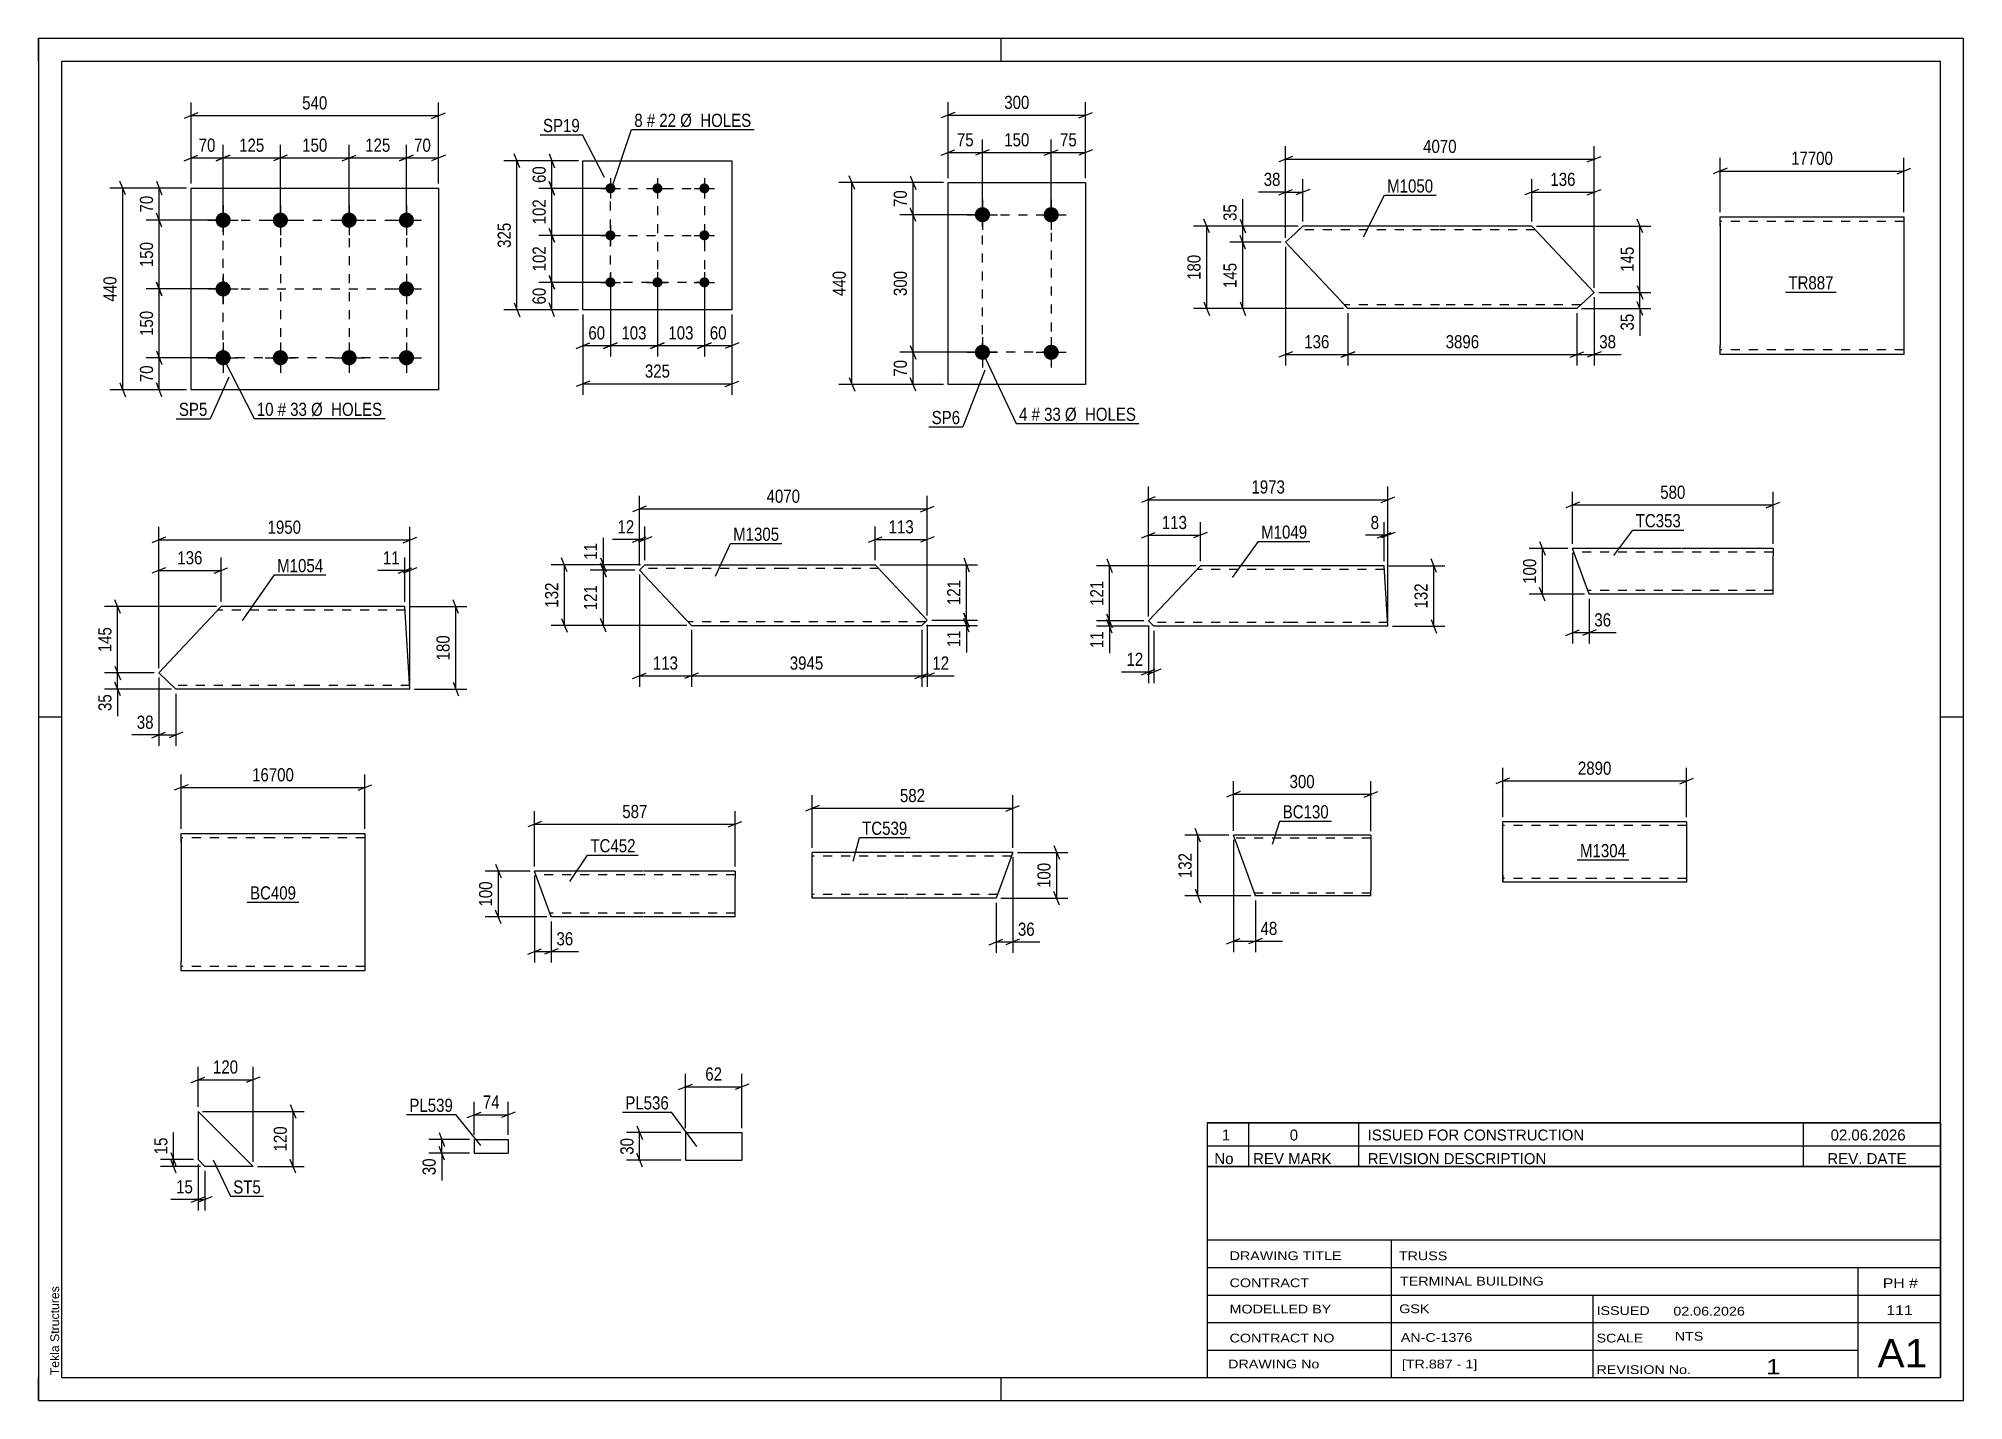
# Paper-space layout 'Layout1' of a CAD drawing. Header units: millimetres. Extents: x 0 to 420, y 0 to 297.
# The model-space entities are those that its viewports show. They can reach past a viewport. Long polylines and large blocks are cut down to what shows.
import ezdxf

# ---------------------------------------------------------------- set-up
doc = ezdxf.new("R2010")
doc.units = ezdxf.units.MM
doc.linetypes.add('DXK_LINE_DOT2', pattern=[3.9198, 1.9599, -1.9599])
doc.layers.add('Viewport layer', color=7, linetype='Continuous', plot=False)
doc.styles.add('Arial', font='ARIAL.TTF', dxfattribs={"height": 0.2})
doc.styles.add('Arial Narrow', font='ARIALN.TTF', dxfattribs={"height": 0.2})

# ---------------------------------------------------------------- blocks, each defined once
blk = doc.blocks.new('Unknown-570388284-1163')
at = {"color": 5, "linetype": 'Continuous'}
for p, q in [((420, 297), (0, 297)), ((0, 297), (0, 0)), ((0, 292), (0, 297)), ((210, 292), (210, 297)), ((420, 0), (420, 297)), ((415, 292), (5, 292)), ((5, 292), (5, 5)), ((415, 5), (415, 292)), ((5, 149), (0, 149)), ((420, 149), (415, 149)), ((0, 0), (0, 5)), ((5, 5), (415, 5)), ((210, 0), (210, 5)), ((0, 0), (420, 0))]:
    blk.add_line(p, q, dxfattribs=at)
at = {"color": 174, "linetype": 'Continuous', "style": 'Arial'}
blk.add_text('Tekla Structures', height=1.9102, rotation=90, dxfattribs=at).set_placement((4.5, 5.5))
blk = doc.blocks.new('Part-570388284-11697 - 11696')
at = {"color": 2, "linetype": 'Continuous'}
for p, q in [((339.48, 126.2), (319.48, 126.2)), ((319.48, 114.6), (319.48, 126.2)), ((359.58, 126.2), (339.58, 126.2)), ((359.58, 126.2), (359.58, 113)), ((319.48, 114.6), (319.48, 113)), ((339.48, 113), (319.48, 113)), ((359.58, 113), (339.58, 113))]:
    blk.add_line(p, q, dxfattribs=at)
at = {"color": 7, "linetype": 'DXK_LINE_DOT2'}
for p, q in [((339.48, 125.4), (319.48, 125.4)), ((359.58, 125.4), (339.58, 125.4)), ((319.48, 113.12), (319.48, 114.6)), ((319.48, 113.8), (319.48, 113.86)), ((339.48, 113.8), (319.48, 113.8)), ((359.58, 113.8), (339.58, 113.8)), ((359.58, 113.8), (359.58, 113.86))]:
    blk.add_line(p, q, dxfattribs=at)
blk = doc.blocks.new('Part-570388284-13815 - 13811')
at = {"color": 2, "linetype": 'Continuous'}
for p, q in [((358.34, 185.82), (334.7, 185.82)), ((338.34, 175.82), (334.7, 185.82)), ((378.44, 185.82), (358.44, 185.82)), ((378.44, 185.82), (378.44, 184.22)), ((378.44, 177.42), (378.44, 184.22)), ((378.44, 175.82), (378.44, 177.42)), ((358.34, 175.82), (338.34, 175.82)), ((378.44, 175.82), (358.44, 175.82))]:
    blk.add_line(p, q, dxfattribs=at)
at = {"color": 7, "linetype": 'DXK_LINE_DOT2'}
for p, q in [((358.34, 185.02), (334.99, 185.02)), ((378.44, 185.02), (358.44, 185.02)), ((378.44, 185.7), (378.44, 184.22)), ((358.34, 176.62), (338.05, 176.62)), ((378.44, 176.62), (358.44, 176.62)), ((338.17, 176.29), (338.34, 175.82)), ((378.44, 175.82), (378.44, 176.29))]:
    blk.add_line(p, q, dxfattribs=at)
blk = doc.blocks.new('Part-570388284-11707 - 11706')
at = {"color": 2, "linetype": 'Continuous'}
for p, q in [((274.15, 254.5), (272.1, 252.57)), ((284.2, 239.7), (272.1, 252.57)), ((275.85, 256.1), (274.15, 254.5)), ((305.7, 256.1), (275.85, 256.1)), ((325.8, 256.1), (305.8, 256.1)), ((325.8, 256.1), (339.41, 241.63)), ((285.7, 238.1), (284.2, 239.7)), ((335.65, 238.1), (339.41, 241.63)), ((305.7, 238.1), (285.7, 238.1)), ((335.65, 238.1), (305.8, 238.1))]:
    blk.add_line(p, q, dxfattribs=at)
at = {"color": 7, "linetype": 'DXK_LINE_DOT2'}
for p, q in [((275.85, 256.1), (274.8, 255.11)), ((305.7, 255.3), (275, 255.3)), ((326.56, 255.3), (305.8, 255.3)), ((285.59, 238.22), (284.2, 239.7)), ((305.7, 238.9), (284.95, 238.9)), ((336.51, 238.9), (305.8, 238.9))]:
    blk.add_line(p, q, dxfattribs=at)
blk = doc.blocks.new('Part-570388284-13831 - 13830')
at = {"color": 2, "linetype": 'Continuous'}
for p, q in [((188.83, 119.51), (168.83, 119.51)), ((168.83, 109.51), (168.83, 119.51)), ((212.57, 119.51), (188.93, 119.51)), ((211.98, 117.91), (208.93, 109.51)), ((212.57, 119.51), (211.98, 117.91)), ((188.83, 109.51), (168.83, 109.51)), ((208.93, 109.51), (188.93, 109.51))]:
    blk.add_line(p, q, dxfattribs=at)
at = {"color": 7, "linetype": 'DXK_LINE_DOT2'}
for p, q in [((188.83, 118.71), (168.83, 118.71)), ((212.27, 118.71), (188.93, 118.71)), ((212.52, 119.39), (211.98, 117.91)), ((188.83, 110.31), (168.83, 110.31)), ((168.83, 109.98), (168.83, 109.51)), ((209.22, 110.31), (188.93, 110.31))]:
    blk.add_line(p, q, dxfattribs=at)
blk = doc.blocks.new('Part-570388284-13840 - 13839')
at = {"color": 2, "linetype": 'Continuous'}
for p, q in [((290.7, 123.25), (260.7, 123.25)), ((265.51, 110.05), (260.7, 123.25)), ((290.7, 123.25), (290.7, 123.15)), ((290.7, 123.15), (290.7, 122.05)), ((290.7, 122.05), (290.7, 111.25)), ((290.7, 110.05), (265.51, 110.05)), ((290.7, 110.05), (290.7, 111.25))]:
    blk.add_line(p, q, dxfattribs=at)
at = {"color": 7, "linetype": 'DXK_LINE_DOT2'}
for p, q in [((290.7, 122.65), (260.92, 122.65)), ((290.7, 122.89), (290.7, 122.05)), ((290.7, 110.65), (265.29, 110.65)), ((265.38, 110.4), (265.51, 110.05)), ((290.7, 110.14), (290.7, 110.4)), ((290.7, 110.05), (290.7, 110.14))]:
    blk.add_line(p, q, dxfattribs=at)
blk = doc.blocks.new('Part-570388284-11676 - 11675')
at = {"color": 2, "linetype": 'Continuous'}
for p, q in [((132.31, 182.23), (131.11, 181.1)), ((131.11, 181.1), (142.46, 169.03)), ((132.31, 182.23), (162.46, 182.23)), ((162.56, 182.23), (182.56, 182.23)), ((182.56, 182.23), (193.9, 170.16)), ((142.46, 169.03), (162.46, 169.03)), ((162.56, 169.03), (192.7, 169.03)), ((193.9, 170.16), (192.7, 169.03))]:
    blk.add_line(p, q, dxfattribs=at)
at = {"color": 7, "linetype": 'DXK_LINE_DOT2'}
for p, q in [((162.46, 181.43), (131.46, 181.43)), ((183.31, 181.43), (162.56, 181.43)), ((162.46, 169.83), (141.7, 169.83)), ((193.55, 169.83), (162.56, 169.83))]:
    blk.add_line(p, q, dxfattribs=at)
blk = doc.blocks.new('Part-570388284-13848 - 13847')
at = {"color": 2, "linetype": 'Continuous'}
for p, q in [((131.88, 115.45), (108.24, 115.45)), ((111.88, 105.45), (108.24, 115.45)), ((151.98, 115.45), (131.98, 115.45)), ((151.98, 115.45), (151.98, 113.85)), ((151.98, 107.05), (151.98, 113.85)), ((131.88, 105.45), (111.88, 105.45)), ((151.98, 105.45), (131.98, 105.45)), ((151.98, 105.45), (151.98, 107.05))]:
    blk.add_line(p, q, dxfattribs=at)
at = {"color": 7, "linetype": 'DXK_LINE_DOT2'}
for p, q in [((131.88, 114.65), (108.53, 114.65)), ((151.98, 114.65), (131.98, 114.65)), ((151.98, 115.33), (151.98, 113.85)), ((131.88, 106.25), (111.59, 106.25)), ((111.71, 105.92), (111.88, 105.45)), ((151.98, 106.25), (131.98, 106.25)), ((151.98, 105.45), (151.98, 105.92))]:
    blk.add_line(p, q, dxfattribs=at)
blk = doc.blocks.new('Part-570388284-11683 - 11682')
at = {"color": 2, "linetype": 'Continuous'}
for p, q in [((242.16, 169.98), (253.51, 182.04)), ((273.51, 182.04), (253.51, 182.04)), ((293.61, 182.04), (273.61, 182.04)), ((294.42, 168.84), (293.61, 182.04)), ((243.36, 168.84), (242.16, 169.98)), ((273.51, 168.84), (243.36, 168.84)), ((294.42, 168.84), (273.61, 168.84))]:
    blk.add_line(p, q, dxfattribs=at)
at = {"color": 7, "linetype": 'DXK_LINE_DOT2'}
for p, q in [((273.51, 181.24), (252.76, 181.24)), ((293.66, 181.24), (273.61, 181.24)), ((273.51, 169.64), (242.51, 169.64)), ((294.37, 169.64), (273.61, 169.64)), ((294.37, 169.64), (294.37, 169.71))]:
    blk.add_line(p, q, dxfattribs=at)
blk = doc.blocks.new('Part-570388284-11714 - 11713')
at = {"color": 2, "linetype": 'Continuous'}
for p, q in [((26.23, 158.66), (39.84, 173.13)), ((59.84, 173.13), (39.84, 173.13)), ((79.94, 173.13), (59.94, 173.13)), ((81.05, 155.13), (79.94, 173.13)), ((29.99, 155.13), (26.23, 158.66)), ((59.84, 155.13), (29.99, 155.13)), ((81.05, 155.13), (59.94, 155.13))]:
    blk.add_line(p, q, dxfattribs=at)
at = {"color": 7, "linetype": 'DXK_LINE_DOT2'}
for p, q in [((59.84, 172.33), (39.09, 172.33)), ((79.99, 172.33), (59.94, 172.33)), ((59.84, 155.93), (29.14, 155.93)), ((81, 155.93), (59.94, 155.93)), ((81, 155.93), (80.99, 155.99))]:
    blk.add_line(p, q, dxfattribs=at)
blk = doc.blocks.new('Part-570388284-11761 - 11760')
at = {"color": 2, "linetype": 'Continuous'}
for p, q in [((118.79, 237.83), (118.79, 270.33)), ((118.79, 270.33), (151.29, 270.33)), ((151.29, 270.33), (151.29, 237.83)), ((151.29, 237.83), (118.79, 237.83))]:
    blk.add_line(p, q, dxfattribs=at)
blk = doc.blocks.new('Bolt-570388284-11762 - 11760')
at = {"linetype": 'Continuous'}
for points in [[(124.79, 265.43, -1), (124.79, 263.23, -1)], [(135.04, 265.43, -1), (135.04, 263.23, -1)], [(145.29, 265.43, -1), (145.29, 263.23, -1)], [(124.79, 255.18, -1), (124.79, 252.98, -1)], [(145.29, 255.18, -1), (145.29, 252.98, -1)], [(124.79, 244.93, -1), (124.79, 242.73, -1)], [(135.04, 244.93, -1), (135.04, 242.73, -1)], [(145.29, 244.93, -1), (145.29, 242.73, -1)]]:
    blk.add_hatch(color=1, dxfattribs=at).paths.add_polyline_path(points)
at = {"color": 1, "linetype": 'Continuous'}
for p, q in [((124.79, 266.53), (124.79, 262.13)), ((135.04, 266.53), (135.04, 262.13)), ((145.29, 266.53), (145.29, 262.13)), ((122.59, 264.33), (126.99, 264.33)), ((132.84, 264.33), (137.24, 264.33)), ((143.09, 264.33), (147.49, 264.33)), ((124.79, 256.28), (124.79, 251.88)), ((145.29, 256.28), (145.29, 251.88)), ((122.59, 254.08), (126.99, 254.08)), ((143.09, 254.08), (147.49, 254.08)), ((122.59, 243.83), (126.99, 243.83)), ((124.79, 246.03), (124.79, 241.63)), ((132.84, 243.83), (137.24, 243.83)), ((135.04, 246.03), (135.04, 241.63)), ((143.09, 243.83), (147.49, 243.83)), ((145.29, 246.03), (145.29, 241.63))]:
    blk.add_line(p, q, dxfattribs=at)
blk = doc.blocks.new('Part-570388284-11782 - 11781')
at = {"color": 2, "linetype": 'Continuous'}
for p, q in [((31.12, 121.66), (31.12, 123.66)), ((31.12, 123.66), (51.12, 123.66)), ((51.22, 123.66), (71.22, 123.66)), ((71.22, 123.66), (71.22, 93.66)), ((31.12, 121.66), (31.12, 95.66)), ((31.12, 93.66), (31.12, 95.66)), ((51.12, 93.66), (31.12, 93.66)), ((71.22, 93.66), (51.22, 93.66))]:
    blk.add_line(p, q, dxfattribs=at)
at = {"color": 7, "linetype": 'DXK_LINE_DOT2'}
for p, q in [((51.12, 122.66), (31.12, 122.66)), ((31.12, 122.37), (31.12, 121.66)), ((71.22, 122.66), (51.22, 122.66)), ((31.12, 94.66), (31.12, 94.74)), ((31.12, 94.66), (31.12, 94.74)), ((51.12, 94.66), (31.12, 94.66)), ((71.22, 94.66), (51.22, 94.66)), ((71.22, 94.66), (71.22, 94.74))]:
    blk.add_line(p, q, dxfattribs=at)
blk = doc.blocks.new('Part-570388284-11792 - 11791')
at = {"color": 2, "linetype": 'Continuous'}
for p, q in [((198.45, 221.58), (198.45, 265.58)), ((198.45, 265.58), (228.45, 265.58)), ((228.45, 265.58), (228.45, 221.58)), ((228.45, 221.58), (198.45, 221.58))]:
    blk.add_line(p, q, dxfattribs=at)
blk = doc.blocks.new('Bolt-570388284-11793 - 11791')
at = {"linetype": 'Continuous'}
for points in [[(205.95, 260.23, -1), (205.95, 256.93, -1)], [(220.95, 260.23, -1), (220.95, 256.93, -1)], [(205.95, 230.23, -1), (205.95, 226.93, -1)], [(220.95, 230.23, -1), (220.95, 226.93, -1)]]:
    blk.add_hatch(color=1, dxfattribs=at).paths.add_polyline_path(points)
at = {"color": 1, "linetype": 'Continuous'}
for p, q in [((205.95, 261.88), (205.95, 255.28)), ((220.95, 261.88), (220.95, 255.28)), ((202.65, 258.58), (209.25, 258.58)), ((217.65, 258.58), (224.25, 258.58)), ((205.95, 231.88), (205.95, 225.28)), ((220.95, 231.88), (220.95, 225.28)), ((202.65, 228.58), (209.25, 228.58)), ((217.65, 228.58), (224.25, 228.58))]:
    blk.add_line(p, q, dxfattribs=at)
blk = doc.blocks.new('Part-570388284-11800 - 11799')
at = {"color": 2, "linetype": 'Continuous'}
for p, q in [((33.28, 220.39), (33.28, 264.39)), ((33.28, 264.39), (87.28, 264.39)), ((87.28, 264.39), (87.28, 220.39)), ((87.28, 220.39), (33.28, 220.39))]:
    blk.add_line(p, q, dxfattribs=at)
blk = doc.blocks.new('Bolt-570388284-11801 - 11799')
at = {"linetype": 'Continuous'}
for points in [[(40.28, 259.04, -1), (40.28, 255.74, -1)], [(52.78, 259.04, -1), (52.78, 255.74, -1)], [(67.78, 259.04, -1), (67.78, 255.74, -1)], [(80.28, 259.04, -1), (80.28, 255.74, -1)], [(40.28, 244.04, -1), (40.28, 240.74, -1)], [(80.28, 244.04, -1), (80.28, 240.74, -1)], [(40.28, 229.04, -1), (40.28, 225.74, -1)], [(52.78, 229.04, -1), (52.78, 225.74, -1)], [(67.78, 229.04, -1), (67.78, 225.74, -1)], [(80.28, 229.04, -1), (80.28, 225.74, -1)]]:
    blk.add_hatch(color=1, dxfattribs=at).paths.add_polyline_path(points)
at = {"color": 1, "linetype": 'Continuous'}
for p, q in [((40.28, 260.69), (40.28, 254.09)), ((52.78, 260.69), (52.78, 254.09)), ((67.78, 260.69), (67.78, 254.09)), ((80.28, 260.69), (80.28, 254.09)), ((36.98, 257.39), (43.58, 257.39)), ((49.48, 257.39), (56.08, 257.39)), ((64.48, 257.39), (71.08, 257.39)), ((76.98, 257.39), (83.58, 257.39)), ((40.28, 245.69), (40.28, 239.09)), ((80.28, 245.69), (80.28, 239.09)), ((36.98, 242.39), (43.58, 242.39)), ((76.98, 242.39), (83.58, 242.39)), ((36.98, 227.39), (43.58, 227.39)), ((40.28, 230.69), (40.28, 224.09)), ((49.48, 227.39), (56.08, 227.39)), ((52.78, 230.69), (52.78, 224.09)), ((64.48, 227.39), (71.08, 227.39)), ((67.78, 230.69), (67.78, 224.09)), ((76.98, 227.39), (83.58, 227.39)), ((80.28, 230.69), (80.28, 224.09))]:
    blk.add_line(p, q, dxfattribs=at)
blk = doc.blocks.new('Part-570388284-11808 - 11807')
at = {"color": 2, "linetype": 'Continuous'}
for p, q in [((34.81, 63.05), (34.81, 52.55)), ((46.81, 51.05), (34.81, 63.05)), ((36.31, 51.05), (34.81, 52.55)), ((46.81, 51.05), (36.31, 51.05))]:
    blk.add_line(p, q, dxfattribs=at)
blk = doc.blocks.new('Part-570388284-11838 - 11837')
at = {"color": 2, "linetype": 'Continuous'}
for p, q in [((95.06, 56.91), (95.06, 53.91)), ((95.06, 56.91), (102.5, 56.91)), ((102.5, 56.91), (102.5, 53.91)), ((95.06, 53.91), (102.5, 53.91))]:
    blk.add_line(p, q, dxfattribs=at)
blk = doc.blocks.new('Part-570388284-11846 - 11845')
at = {"color": 2, "linetype": 'Continuous'}
for p, q in [((141.16, 58.41), (141.16, 52.41)), ((141.16, 58.41), (153.47, 58.41)), ((153.47, 58.41), (153.47, 52.41)), ((141.16, 52.41), (153.47, 52.41))]:
    blk.add_line(p, q, dxfattribs=at)
blk = doc.blocks.new('Part-570388284-11863 - 11862')
at = {"color": 2, "linetype": 'Continuous'}
for p, q in [((366.9, 256.11), (366.9, 258.11)), ((366.9, 258.11), (386.9, 258.11)), ((387, 258.11), (407, 258.11)), ((407, 258.11), (407, 228.11)), ((366.9, 256.11), (366.9, 230.11)), ((366.9, 228.11), (366.9, 230.11)), ((386.9, 228.11), (366.9, 228.11)), ((407, 228.11), (387, 228.11))]:
    blk.add_line(p, q, dxfattribs=at)
at = {"color": 7, "linetype": 'DXK_LINE_DOT2'}
for p, q in [((386.9, 257.11), (366.9, 257.11)), ((366.9, 256.82), (366.9, 256.11)), ((407, 257.11), (387, 257.11)), ((366.9, 229.11), (366.9, 229.19)), ((366.9, 229.11), (366.9, 229.19)), ((386.9, 229.11), (366.9, 229.11)), ((407, 229.11), (387, 229.11)), ((407, 229.11), (407, 229.19))]:
    blk.add_line(p, q, dxfattribs=at)
blk = doc.blocks.new('Rectangle-570388284-13362 - 11760')
at = {"color": 1, "linetype": 'DXK_LINE_DOT2'}
blk.add_lwpolyline([(124.79, 264.33), (145.29, 264.33), (145.29, 243.83), (124.79, 243.83), (124.79, 264.33)], close=True, dxfattribs=at)
blk = doc.blocks.new('Rectangle-570388284-13386 - 11791')
at = {"color": 1, "linetype": 'DXK_LINE_DOT2'}
blk.add_lwpolyline([(205.95, 258.58), (220.95, 258.58), (220.95, 228.58), (205.95, 228.58), (205.95, 258.58)], close=True, dxfattribs=at)
blk = doc.blocks.new('Rectangle-570388284-14305 - 11799')
at = {"color": 1, "linetype": 'DXK_LINE_DOT2'}
blk.add_lwpolyline([(40.28, 257.39), (80.28, 257.39), (80.28, 227.39), (40.28, 227.39), (40.28, 257.39)], close=True, dxfattribs=at)
blk = doc.blocks.new('Line-570388284-13372 - 11760')
at = {"color": 1, "linetype": 'DXK_LINE_DOT2'}
blk.add_line((135.04, 264.33), (135.04, 243.83), dxfattribs=at)
blk = doc.blocks.new('Line-570388284-14315 - 11799')
at = {"color": 1, "linetype": 'DXK_LINE_DOT2'}
blk.add_line((40.28, 242.39), (80.28, 242.39), dxfattribs=at)
blk = doc.blocks.new('Line-570388284-13379 - 11760')
at = {"color": 1, "linetype": 'DXK_LINE_DOT2'}
blk.add_line((124.79, 254.08), (145.29, 254.08), dxfattribs=at)
blk = doc.blocks.new('Line-570388284-14322 - 11799')
at = {"color": 1, "linetype": 'DXK_LINE_DOT2'}
blk.add_line((67.78, 257.39), (67.78, 227.39), dxfattribs=at)
blk = doc.blocks.new('Line-570388284-14329 - 11799')
at = {"color": 1, "linetype": 'DXK_LINE_DOT2'}
blk.add_line((52.78, 257.39), (52.78, 227.39), dxfattribs=at)
blk = doc.blocks.new('StraightDimension-570388284-11954 - 11696')
at = {"color": 7, "linetype": 'Continuous'}
for p, q in [((320.98, 135.7), (317.98, 134.5)), ((319.48, 127.2), (319.48, 137.95)), ((319.48, 135.1), (359.58, 135.1)), ((358.08, 134.5), (361.08, 135.7)), ((359.58, 127.2), (359.58, 137.95))]:
    blk.add_line(p, q, dxfattribs=at)
at = {"color": 0}
blk.add_wipeout([(343.78, 135.85), (343.78, 140.05), (335.27, 140.05), (335.27, 135.85)], dxfattribs=at)
at = {"color": 3, "style": 'Arial Narrow'}
blk.add_text('2890', height=2.863, dxfattribs=at).set_placement((335.87, 136.45))
blk = doc.blocks.new('StraightDimension-570388284-13866 - 13811')
at = {"color": 7, "linetype": 'Continuous'}
for p, q in [((334.7, 184.82), (334.7, 165.05)), ((338.34, 174.82), (338.34, 165.05)), ((333.2, 166.85), (336.2, 168.05)), ((339.84, 168.05), (336.84, 166.85)), ((334.7, 167.45), (338.34, 167.45))]:
    blk.add_line(p, q, dxfattribs=at)
at = {"color": 0}
blk.add_wipeout([(343.72, 168.2), (343.72, 172.4), (338.86, 172.4), (338.86, 168.2)], dxfattribs=at)
at = {"color": 7, "linetype": 'Continuous'}
blk.add_line((338.34, 167.45), (344.25, 167.45), dxfattribs=at)
blk.add_line((338.34, 167.45), (344.25, 167.45), dxfattribs=at)
at = {"color": 3, "style": 'Arial Narrow'}
blk.add_text('36', height=2.863, dxfattribs=at).set_placement((339.46, 168.8))
blk = doc.blocks.new('StraightDimension-570388284-13886 - 13811')
at = {"color": 7, "linetype": 'Continuous'}
for p, q in [((333.7, 185.82), (325.26, 185.82)), ((327.51, 187.32), (328.71, 184.32)), ((328.11, 175.82), (328.11, 185.82)), ((328.71, 174.32), (327.51, 177.32)), ((337.34, 175.82), (325.26, 175.82))]:
    blk.add_line(p, q, dxfattribs=at)
at = {"color": 0}
blk.add_wipeout([(327.36, 184.17), (323.16, 184.17), (323.16, 177.48), (327.36, 177.48)], dxfattribs=at)
at = {"color": 3, "style": 'Arial Narrow'}
blk.add_text('100', height=2.863, rotation=90.0002, dxfattribs=at).set_placement((326.76, 178.08))
blk = doc.blocks.new('StraightDimension-570388284-13855 - 13811')
at = {"color": 7, "linetype": 'Continuous'}
for p, q in [((334.7, 186.82), (334.7, 198.13)), ((378.44, 186.82), (378.44, 198.13)), ((336.2, 195.88), (333.2, 194.68)), ((334.7, 195.28), (378.44, 195.28)), ((376.94, 194.68), (379.94, 195.88))]:
    blk.add_line(p, q, dxfattribs=at)
at = {"color": 0}
blk.add_wipeout([(359.91, 196.03), (359.91, 200.23), (353.23, 200.23), (353.23, 196.03)], dxfattribs=at)
at = {"color": 3, "style": 'Arial Narrow'}
blk.add_text('580', height=2.863, dxfattribs=at).set_placement((353.83, 196.63))
blk = doc.blocks.new('StraightDimension-570388284-11970 - 11706')
at = {"color": 7, "linetype": 'Continuous'}
for p, q in [((272.1, 253.57), (272.1, 266.36)), ((275.85, 257.1), (275.85, 266.36)), ((270.6, 262.91), (273.6, 264.11)), ((272.1, 263.51), (275.85, 263.51)), ((277.35, 264.11), (274.35, 262.91))]:
    blk.add_line(p, q, dxfattribs=at)
at = {"color": 0}
blk.add_wipeout([(271.57, 264.26), (271.57, 268.46), (266.72, 268.46), (266.72, 264.26)], dxfattribs=at)
at = {"color": 7, "linetype": 'Continuous'}
blk.add_line((272.1, 263.51), (266.19, 263.51), dxfattribs=at)
blk.add_line((272.1, 263.51), (266.19, 263.51), dxfattribs=at)
at = {"color": 3, "style": 'Arial Narrow'}
blk.add_text('38', height=2.863, dxfattribs=at).set_placement((267.32, 264.86))
blk = doc.blocks.new('StraightDimension-570388284-11982 - 11706')
at = {"color": 7, "linetype": 'Continuous'}
for p, q in [((350.01, 254.6), (348.81, 257.6)), ((326.8, 256.1), (351.81, 256.1)), ((349.41, 241.63), (349.41, 256.1)), ((340.41, 241.63), (351.81, 241.63)), ((348.81, 243.13), (350.01, 240.13))]:
    blk.add_line(p, q, dxfattribs=at)
at = {"color": 0}
blk.add_wipeout([(348.66, 252.21), (344.46, 252.21), (344.46, 245.52), (348.66, 245.52)], dxfattribs=at)
at = {"color": 3, "style": 'Arial Narrow'}
blk.add_text('145', height=2.863, rotation=90.0002, dxfattribs=at).set_placement((348.06, 246.12))
blk = doc.blocks.new('StraightDimension-570388284-11974 - 11706')
at = {"color": 7, "linetype": 'Continuous'}
for p, q in [((262.15, 257.6), (263.35, 254.6)), ((274.85, 256.1), (259.9, 256.1)), ((271.1, 252.57), (259.9, 252.57)), ((263.35, 251.07), (262.15, 254.07)), ((262.75, 252.57), (262.75, 256.1))]:
    blk.add_line(p, q, dxfattribs=at)
at = {"color": 0}
blk.add_wipeout([(262, 261.48), (257.8, 261.48), (257.8, 256.62), (262, 256.62)], dxfattribs=at)
at = {"color": 7, "linetype": 'Continuous'}
blk.add_line((262.75, 256.1), (262.75, 262), dxfattribs=at)
blk.add_line((262.75, 256.1), (262.75, 262), dxfattribs=at)
at = {"color": 3, "style": 'Arial Narrow'}
blk.add_text('35', height=2.863, rotation=90.0002, dxfattribs=at).set_placement((261.4, 257.22))
blk = doc.blocks.new('StraightDimension-570388284-11966 - 11706')
at = {"color": 7, "linetype": 'Continuous'}
for p, q in [((325.8, 257.1), (325.8, 266.36)), ((339.41, 242.63), (339.41, 266.36)), ((327.3, 264.11), (324.3, 262.91)), ((325.8, 263.51), (339.41, 263.51)), ((337.91, 262.91), (340.91, 264.11))]:
    blk.add_line(p, q, dxfattribs=at)
at = {"color": 0}
blk.add_wipeout([(335.95, 264.26), (335.95, 268.46), (329.26, 268.46), (329.26, 264.26)], dxfattribs=at)
at = {"color": 3, "style": 'Arial Narrow'}
blk.add_text('136', height=2.863, dxfattribs=at).set_placement((329.86, 264.86))
blk = doc.blocks.new('StraightDimension-570388284-11983 - 11706')
at = {"color": 7, "linetype": 'Continuous'}
for p, q in [((340.41, 241.63), (351.81, 241.63)), ((348.81, 243.13), (350.01, 240.13)), ((350.01, 236.6), (348.81, 239.6)), ((349.41, 238.1), (349.41, 241.63)), ((336.65, 238.1), (351.81, 238.1))]:
    blk.add_line(p, q, dxfattribs=at)
at = {"color": 0}
blk.add_wipeout([(348.66, 237.57), (344.46, 237.57), (344.46, 232.72), (348.66, 232.72)], dxfattribs=at)
at = {"color": 7, "linetype": 'Continuous'}
blk.add_line((349.41, 238.1), (349.41, 232.19), dxfattribs=at)
blk.add_line((349.41, 238.1), (349.41, 232.19), dxfattribs=at)
at = {"color": 3, "style": 'Arial Narrow'}
blk.add_text('35', height=2.863, rotation=90.0002, dxfattribs=at).set_placement((348.06, 233.32))
blk = doc.blocks.new('StraightDimension-570388284-11975 - 11706')
at = {"color": 7, "linetype": 'Continuous'}
for p, q in [((271.1, 252.57), (259.9, 252.57)), ((263.35, 251.07), (262.15, 254.07)), ((262.75, 238.1), (262.75, 252.57)), ((262.15, 239.6), (263.35, 236.6)), ((284.7, 238.1), (259.9, 238.1))]:
    blk.add_line(p, q, dxfattribs=at)
at = {"color": 0}
blk.add_wipeout([(262, 248.67), (257.8, 248.67), (257.8, 241.99), (262, 241.99)], dxfattribs=at)
at = {"color": 3, "style": 'Arial Narrow'}
blk.add_text('145', height=2.863, rotation=90.0002, dxfattribs=at).set_placement((261.4, 242.59))
blk = doc.blocks.new('StraightDimension-570388284-11990 - 11706')
at = {"color": 7, "linetype": 'Continuous'}
for p, q in [((272.1, 253.57), (272.1, 273.54)), ((339.41, 242.63), (339.41, 273.54)), ((273.6, 271.29), (270.6, 270.09)), ((272.1, 270.69), (339.41, 270.69)), ((337.91, 270.09), (340.91, 271.29))]:
    blk.add_line(p, q, dxfattribs=at)
at = {"color": 0}
blk.add_wipeout([(310.01, 271.44), (310.01, 275.64), (301.5, 275.64), (301.5, 271.44)], dxfattribs=at)
at = {"color": 3, "style": 'Arial Narrow'}
blk.add_text('4070', height=2.863, dxfattribs=at).set_placement((302.1, 272.04))
blk = doc.blocks.new('StraightDimension-570388284-13920 - 11706')
at = {"color": 7, "linetype": 'Continuous'}
for p, q in [((339.41, 240.63), (339.41, 225.7)), ((335.65, 237.1), (335.65, 225.7)), ((334.15, 227.5), (337.15, 228.7)), ((335.65, 228.1), (339.41, 228.1)), ((340.91, 228.7), (337.91, 227.5))]:
    blk.add_line(p, q, dxfattribs=at)
at = {"color": 0}
blk.add_wipeout([(344.79, 228.85), (344.79, 233.05), (339.93, 233.05), (339.93, 228.85)], dxfattribs=at)
at = {"color": 7, "linetype": 'Continuous'}
blk.add_line((339.41, 228.1), (345.32, 228.1), dxfattribs=at)
blk.add_line((339.41, 228.1), (345.32, 228.1), dxfattribs=at)
at = {"color": 3, "style": 'Arial Narrow'}
blk.add_text('38', height=2.863, dxfattribs=at).set_placement((340.53, 229.45))
blk = doc.blocks.new('StraightDimension-570388284-14049 - 11706')
at = {"color": 7, "linetype": 'Continuous'}
for p, q in [((255.48, 254.6), (254.28, 257.6)), ((274.85, 256.1), (252.03, 256.1)), ((254.88, 238.1), (254.88, 256.1)), ((254.28, 239.6), (255.48, 236.6)), ((284.7, 238.1), (252.03, 238.1))]:
    blk.add_line(p, q, dxfattribs=at)
at = {"color": 0}
blk.add_wipeout([(254.13, 250.44), (249.93, 250.44), (249.93, 243.76), (254.13, 243.76)], dxfattribs=at)
at = {"color": 3, "style": 'Arial Narrow'}
blk.add_text('180', height=2.863, rotation=90.0002, dxfattribs=at).set_placement((253.53, 244.36))
blk = doc.blocks.new('StraightDimension-570388284-13921 - 11706')
at = {"color": 7, "linetype": 'Continuous'}
for p, q in [((285.7, 237.1), (285.7, 225.7)), ((335.65, 237.1), (335.65, 225.7)), ((287.2, 228.7), (284.2, 227.5)), ((285.7, 228.1), (335.65, 228.1)), ((334.15, 227.5), (337.15, 228.7))]:
    blk.add_line(p, q, dxfattribs=at)
at = {"color": 0}
blk.add_wipeout([(314.94, 228.85), (314.94, 233.05), (306.42, 233.05), (306.42, 228.85)], dxfattribs=at)
at = {"color": 3, "style": 'Arial Narrow'}
blk.add_text('3896', height=2.863, dxfattribs=at).set_placement((307.02, 229.45))
blk = doc.blocks.new('StraightDimension-570388284-13922 - 11706')
at = {"color": 7, "linetype": 'Continuous'}
for p, q in [((272.1, 251.57), (272.1, 225.7)), ((285.7, 237.1), (285.7, 225.7)), ((273.6, 228.7), (270.6, 227.5)), ((272.1, 228.1), (285.7, 228.1)), ((284.2, 227.5), (287.2, 228.7))]:
    blk.add_line(p, q, dxfattribs=at)
at = {"color": 0}
blk.add_wipeout([(282.24, 228.85), (282.24, 233.05), (275.56, 233.05), (275.56, 228.85)], dxfattribs=at)
at = {"color": 3, "style": 'Arial Narrow'}
blk.add_text('136', height=2.863, dxfattribs=at).set_placement((276.16, 229.45))
blk = doc.blocks.new('StraightDimension-570388284-14182 - 13830')
at = {"color": 7, "linetype": 'Continuous'}
for p, q in [((213.57, 119.51), (224.55, 119.51)), ((221.55, 121.01), (222.75, 118.01)), ((222.15, 109.51), (222.15, 119.51)), ((209.93, 109.51), (224.55, 109.51)), ((222.75, 108.01), (221.55, 111.01))]:
    blk.add_line(p, q, dxfattribs=at)
at = {"color": 0}
blk.add_wipeout([(221.4, 117.86), (217.2, 117.86), (217.2, 111.17), (221.4, 111.17)], dxfattribs=at)
at = {"color": 3, "style": 'Arial Narrow'}
blk.add_text('100', height=2.863, rotation=90.0002, dxfattribs=at).set_placement((220.8, 111.77))
blk = doc.blocks.new('StraightDimension-570388284-14146 - 13830')
at = {"color": 7, "linetype": 'Continuous'}
for p, q in [((168.83, 120.51), (168.83, 131.99)), ((212.57, 120.51), (212.57, 131.99)), ((170.33, 129.74), (167.33, 128.54)), ((168.83, 129.14), (212.57, 129.14)), ((211.07, 128.54), (214.07, 129.74))]:
    blk.add_line(p, q, dxfattribs=at)
at = {"color": 0}
blk.add_wipeout([(194.04, 129.89), (194.04, 134.09), (187.35, 134.09), (187.35, 129.89)], dxfattribs=at)
at = {"color": 3, "style": 'Arial Narrow'}
blk.add_text('582', height=2.863, dxfattribs=at).set_placement((187.95, 130.49))
blk = doc.blocks.new('StraightDimension-570388284-14157 - 13830')
at = {"color": 7, "linetype": 'Continuous'}
for p, q in [((212.57, 118.51), (212.57, 97.59)), ((208.93, 108.51), (208.93, 97.59)), ((207.43, 99.39), (210.43, 100.59)), ((208.93, 99.99), (212.57, 99.99)), ((214.07, 100.59), (211.07, 99.39))]:
    blk.add_line(p, q, dxfattribs=at)
at = {"color": 0}
blk.add_wipeout([(217.95, 100.74), (217.95, 104.94), (213.09, 104.94), (213.09, 100.74)], dxfattribs=at)
at = {"color": 7, "linetype": 'Continuous'}
blk.add_line((212.57, 99.99), (218.47, 99.99), dxfattribs=at)
blk.add_line((212.57, 99.99), (218.47, 99.99), dxfattribs=at)
at = {"color": 3, "style": 'Arial Narrow'}
blk.add_text('36', height=2.863, dxfattribs=at).set_placement((213.69, 101.34))
blk = doc.blocks.new('StraightDimension-570388284-14239 - 13839')
at = {"color": 7, "linetype": 'Continuous'}
for p, q in [((260.7, 122.25), (260.7, 97.77)), ((265.51, 109.05), (265.51, 97.77)), ((259.2, 99.57), (262.2, 100.77)), ((260.7, 100.17), (265.51, 100.17)), ((267.01, 100.77), (264.01, 99.57))]:
    blk.add_line(p, q, dxfattribs=at)
at = {"color": 0}
blk.add_wipeout([(270.89, 100.92), (270.89, 105.12), (266.03, 105.12), (266.03, 100.92)], dxfattribs=at)
at = {"color": 7, "linetype": 'Continuous'}
blk.add_line((265.51, 100.17), (271.41, 100.17), dxfattribs=at)
blk.add_line((265.51, 100.17), (271.41, 100.17), dxfattribs=at)
at = {"color": 3, "style": 'Arial Narrow'}
blk.add_text('48', height=2.863, dxfattribs=at).set_placement((266.63, 101.52))
blk = doc.blocks.new('StraightDimension-570388284-14219 - 13839')
at = {"color": 7, "linetype": 'Continuous'}
for p, q in [((260.7, 124.25), (260.7, 135.04)), ((290.7, 124.15), (290.7, 135.04)), ((262.2, 132.79), (259.2, 131.59)), ((260.7, 132.19), (290.7, 132.19)), ((289.2, 131.59), (292.2, 132.79))]:
    blk.add_line(p, q, dxfattribs=at)
at = {"color": 0}
blk.add_wipeout([(279.05, 132.94), (279.05, 137.14), (272.36, 137.14), (272.36, 132.94)], dxfattribs=at)
at = {"color": 3, "style": 'Arial Narrow'}
blk.add_text('300', height=2.863, dxfattribs=at).set_placement((272.96, 133.54))
blk = doc.blocks.new('StraightDimension-570388284-14257 - 13839')
at = {"color": 7, "linetype": 'Continuous'}
for p, q in [((259.7, 123.25), (250.09, 123.25)), ((253.54, 121.75), (252.34, 124.75)), ((252.94, 110.05), (252.94, 123.25)), ((264.51, 110.05), (250.09, 110.05)), ((252.34, 111.55), (253.54, 108.55))]:
    blk.add_line(p, q, dxfattribs=at)
at = {"color": 0}
blk.add_wipeout([(252.19, 119.99), (247.99, 119.99), (247.99, 113.3), (252.19, 113.3)], dxfattribs=at)
at = {"color": 3, "style": 'Arial Narrow'}
blk.add_text('132', height=2.863, rotation=90.0002, dxfattribs=at).set_placement((251.59, 113.9))
blk = doc.blocks.new('StraightDimension-570388284-11920 - 11675')
at = {"color": 7, "linetype": 'Continuous'}
for p, q in [((132.61, 195.01), (129.61, 193.81)), ((131.11, 182.1), (131.11, 197.26)), ((131.11, 194.41), (193.9, 194.41)), ((192.4, 193.81), (195.4, 195.01)), ((193.9, 171.16), (193.9, 197.26))]:
    blk.add_line(p, q, dxfattribs=at)
at = {"color": 0}
blk.add_wipeout([(166.76, 195.16), (166.76, 199.36), (158.25, 199.36), (158.25, 195.16)], dxfattribs=at)
at = {"color": 3, "style": 'Arial Narrow'}
blk.add_text('4070', height=2.863, dxfattribs=at).set_placement((158.85, 195.76))
blk = doc.blocks.new('StraightDimension-570388284-11896 - 11675')
at = {"color": 7, "linetype": 'Continuous'}
for p, q in [((182.56, 183.23), (182.56, 190.59)), ((193.9, 171.16), (193.9, 190.59)), ((181.06, 187.14), (184.06, 188.34)), ((182.56, 187.74), (193.9, 187.74)), ((195.4, 188.34), (192.4, 187.14))]:
    blk.add_line(p, q, dxfattribs=at)
at = {"color": 0}
blk.add_wipeout([(191.57, 188.49), (191.57, 192.69), (184.89, 192.69), (184.89, 188.49)], dxfattribs=at)
at = {"color": 3, "style": 'Arial Narrow'}
blk.add_text('113', height=2.863, dxfattribs=at).set_placement((185.49, 189.09))
blk = doc.blocks.new('StraightDimension-570388284-13446 - 11675')
at = {"color": 7, "linetype": 'Continuous'}
for p, q in [((130.11, 181.1), (120.39, 181.1)), ((122.64, 182.6), (123.84, 179.6)), ((123.24, 169.03), (123.24, 181.1)), ((141.46, 169.03), (120.39, 169.03)), ((123.84, 167.53), (122.64, 170.53))]:
    blk.add_line(p, q, dxfattribs=at)
at = {"color": 0}
blk.add_wipeout([(122.49, 178.4), (118.29, 178.4), (118.29, 171.72), (122.49, 171.72)], dxfattribs=at)
at = {"color": 3, "style": 'Arial Narrow'}
blk.add_text('121', height=2.863, rotation=90.0002, dxfattribs=at).set_placement((121.89, 172.32))
blk = doc.blocks.new('StraightDimension-570388284-11900 - 11675')
at = {"color": 7, "linetype": 'Continuous'}
for p, q in [((131.11, 182.1), (131.11, 190.59)), ((132.31, 183.23), (132.31, 190.59)), ((129.61, 187.14), (132.61, 188.34)), ((133.81, 188.34), (130.81, 187.14)), ((131.11, 187.74), (132.31, 187.74))]:
    blk.add_line(p, q, dxfattribs=at)
at = {"color": 0}
blk.add_wipeout([(130.58, 188.49), (130.58, 192.69), (125.72, 192.69), (125.72, 188.49)], dxfattribs=at)
at = {"color": 7, "linetype": 'Continuous'}
blk.add_line((131.11, 187.74), (125.2, 187.74), dxfattribs=at)
blk.add_line((131.11, 187.74), (125.2, 187.74), dxfattribs=at)
at = {"color": 3, "style": 'Arial Narrow'}
blk.add_text('12', height=2.863, dxfattribs=at).set_placement((126.32, 189.09))
blk = doc.blocks.new('StraightDimension-570388284-13445 - 11675')
at = {"color": 7, "linetype": 'Continuous'}
for p, q in [((131.31, 182.23), (120.39, 182.23)), ((130.11, 181.1), (120.39, 181.1)), ((122.64, 183.73), (123.84, 180.73)), ((123.84, 179.6), (122.64, 182.6)), ((123.24, 181.1), (123.24, 182.23))]:
    blk.add_line(p, q, dxfattribs=at)
at = {"color": 0}
blk.add_wipeout([(122.49, 187.61), (118.29, 187.61), (118.29, 182.75), (122.49, 182.75)], dxfattribs=at)
at = {"color": 7, "linetype": 'Continuous'}
blk.add_line((123.24, 182.23), (123.24, 188.13), dxfattribs=at)
blk.add_line((123.24, 182.23), (123.24, 188.13), dxfattribs=at)
at = {"color": 3, "style": 'Arial Narrow'}
blk.add_text('11', height=2.863, rotation=90.0002, dxfattribs=at).set_placement((121.89, 183.35))
blk = doc.blocks.new('StraightDimension-570388284-13497 - 11675')
at = {"color": 7, "linetype": 'Continuous'}
for p, q in [((183.56, 182.23), (204.88, 182.23)), ((201.88, 183.73), (203.08, 180.73)), ((202.48, 170.16), (202.48, 182.23)), ((194.9, 170.16), (204.88, 170.16)), ((203.08, 168.66), (201.88, 171.66))]:
    blk.add_line(p, q, dxfattribs=at)
at = {"color": 0}
blk.add_wipeout([(201.73, 179.54), (197.53, 179.54), (197.53, 172.85), (201.73, 172.85)], dxfattribs=at)
at = {"color": 3, "style": 'Arial Narrow'}
blk.add_text('121', height=2.863, rotation=90.0002, dxfattribs=at).set_placement((201.13, 173.45))
blk = doc.blocks.new('StraightDimension-570388284-13498 - 11675')
at = {"color": 7, "linetype": 'Continuous'}
for p, q in [((193.7, 169.03), (204.88, 169.03)), ((194.9, 170.16), (204.88, 170.16)), ((201.88, 171.66), (203.08, 168.66)), ((203.08, 167.53), (201.88, 170.53)), ((202.48, 169.03), (202.48, 170.16))]:
    blk.add_line(p, q, dxfattribs=at)
at = {"color": 0}
blk.add_wipeout([(201.73, 168.5), (197.53, 168.5), (197.53, 163.65), (201.73, 163.65)], dxfattribs=at)
at = {"color": 7, "linetype": 'Continuous'}
blk.add_line((202.48, 169.03), (202.48, 163.12), dxfattribs=at)
blk.add_line((202.48, 169.03), (202.48, 163.12), dxfattribs=at)
at = {"color": 3, "style": 'Arial Narrow'}
blk.add_text('11', height=2.863, rotation=90.0002, dxfattribs=at).set_placement((201.13, 164.25))
blk = doc.blocks.new('StraightDimension-570388284-13614 - 11675')
at = {"color": 7, "linetype": 'Continuous'}
for p, q in [((131.31, 182.23), (111.89, 182.23)), ((115.34, 180.73), (114.14, 183.73)), ((114.74, 169.03), (114.74, 182.23)), ((141.46, 169.03), (111.89, 169.03)), ((114.14, 170.53), (115.34, 167.53))]:
    blk.add_line(p, q, dxfattribs=at)
at = {"color": 0}
blk.add_wipeout([(113.99, 178.97), (109.79, 178.97), (109.79, 172.29), (113.99, 172.29)], dxfattribs=at)
at = {"color": 3, "style": 'Arial Narrow'}
blk.add_text('132', height=2.863, rotation=90.0002, dxfattribs=at).set_placement((113.39, 172.89))
blk = doc.blocks.new('StraightDimension-570388284-13634 - 11675')
at = {"color": 7, "linetype": 'Continuous'}
for p, q in [((192.7, 168.03), (192.7, 155.63)), ((193.9, 169.16), (193.9, 155.63)), ((191.2, 157.43), (194.2, 158.63)), ((195.4, 158.63), (192.4, 157.43)), ((192.7, 158.03), (193.9, 158.03))]:
    blk.add_line(p, q, dxfattribs=at)
at = {"color": 0}
blk.add_wipeout([(199.29, 158.78), (199.29, 162.98), (194.43, 162.98), (194.43, 158.78)], dxfattribs=at)
at = {"color": 7, "linetype": 'Continuous'}
blk.add_line((193.9, 158.03), (199.81, 158.03), dxfattribs=at)
blk.add_line((193.9, 158.03), (199.81, 158.03), dxfattribs=at)
at = {"color": 3, "style": 'Arial Narrow'}
blk.add_text('12', height=2.863, dxfattribs=at).set_placement((195.03, 159.38))
blk = doc.blocks.new('StraightDimension-570388284-13635 - 11675')
at = {"color": 7, "linetype": 'Continuous'}
for p, q in [((142.46, 168.03), (142.46, 155.63)), ((192.7, 168.03), (192.7, 155.63)), ((143.96, 158.63), (140.96, 157.43)), ((142.46, 158.03), (192.7, 158.03)), ((191.2, 157.43), (194.2, 158.63))]:
    blk.add_line(p, q, dxfattribs=at)
at = {"color": 0}
blk.add_wipeout([(171.83, 158.78), (171.83, 162.98), (163.32, 162.98), (163.32, 158.78)], dxfattribs=at)
at = {"color": 3, "style": 'Arial Narrow'}
blk.add_text('3945', height=2.863, dxfattribs=at).set_placement((163.92, 159.38))
blk = doc.blocks.new('StraightDimension-570388284-13636 - 11675')
at = {"color": 7, "linetype": 'Continuous'}
for p, q in [((131.11, 180.1), (131.11, 155.63)), ((142.46, 168.03), (142.46, 155.63)), ((129.61, 157.43), (132.61, 158.63)), ((131.11, 158.03), (142.46, 158.03)), ((143.96, 158.63), (140.96, 157.43))]:
    blk.add_line(p, q, dxfattribs=at)
at = {"color": 0}
blk.add_wipeout([(140.12, 158.78), (140.12, 162.98), (133.44, 162.98), (133.44, 158.78)], dxfattribs=at)
at = {"color": 3, "style": 'Arial Narrow'}
blk.add_text('113', height=2.863, dxfattribs=at).set_placement((134.04, 159.38))
blk = doc.blocks.new('StraightDimension-570388284-14098 - 13847')
at = {"color": 7, "linetype": 'Continuous'}
for p, q in [((107.24, 115.45), (97.48, 115.45)), ((99.73, 116.95), (100.93, 113.95)), ((100.33, 105.45), (100.33, 115.45)), ((110.88, 105.45), (97.48, 105.45)), ((100.93, 103.95), (99.73, 106.95))]:
    blk.add_line(p, q, dxfattribs=at)
at = {"color": 0}
blk.add_wipeout([(99.58, 113.79), (95.38, 113.79), (95.38, 107.11), (99.58, 107.11)], dxfattribs=at)
at = {"color": 3, "style": 'Arial Narrow'}
blk.add_text('100', height=2.863, rotation=90.0002, dxfattribs=at).set_placement((98.98, 107.71))
blk = doc.blocks.new('StraightDimension-570388284-14069 - 13847')
at = {"color": 7, "linetype": 'Continuous'}
for p, q in [((109.74, 126.26), (106.74, 125.06)), ((108.24, 116.45), (108.24, 128.51)), ((150.48, 125.06), (153.48, 126.26)), ((151.98, 116.45), (151.98, 128.51)), ((108.24, 125.66), (151.98, 125.66))]:
    blk.add_line(p, q, dxfattribs=at)
at = {"color": 0}
blk.add_wipeout([(133.45, 126.41), (133.45, 130.61), (126.77, 130.61), (126.77, 126.41)], dxfattribs=at)
at = {"color": 3, "style": 'Arial Narrow'}
blk.add_text('587', height=2.863, dxfattribs=at).set_placement((127.37, 127.01))
blk = doc.blocks.new('StraightDimension-570388284-14080 - 13847')
at = {"color": 7, "linetype": 'Continuous'}
for p, q in [((108.24, 114.45), (108.24, 95.5)), ((111.88, 104.45), (111.88, 95.5)), ((106.74, 97.3), (109.74, 98.5)), ((108.24, 97.9), (111.88, 97.9)), ((113.38, 98.5), (110.38, 97.3))]:
    blk.add_line(p, q, dxfattribs=at)
at = {"color": 0}
blk.add_wipeout([(117.26, 98.65), (117.26, 102.85), (112.41, 102.85), (112.41, 98.65)], dxfattribs=at)
at = {"color": 7, "linetype": 'Continuous'}
blk.add_line((111.88, 97.9), (117.79, 97.9), dxfattribs=at)
blk.add_line((111.88, 97.9), (117.79, 97.9), dxfattribs=at)
at = {"color": 3, "style": 'Arial Narrow'}
blk.add_text('36', height=2.863, dxfattribs=at).set_placement((113.01, 99.25))
blk = doc.blocks.new('StraightDimension-570388284-11950 - 11682')
at = {"color": 7, "linetype": 'Continuous'}
for p, q in [((242.16, 170.98), (242.16, 199.28)), ((294.42, 169.84), (294.42, 199.28)), ((243.66, 197.03), (240.66, 195.83)), ((242.16, 196.43), (294.42, 196.43)), ((292.92, 195.83), (295.92, 197.03))]:
    blk.add_line(p, q, dxfattribs=at)
at = {"color": 0}
blk.add_wipeout([(272.55, 197.18), (272.55, 201.38), (264.04, 201.38), (264.04, 197.18)], dxfattribs=at)
at = {"color": 3, "style": 'Arial Narrow'}
blk.add_text('1973', height=2.863, dxfattribs=at).set_placement((264.64, 197.78))
blk = doc.blocks.new('StraightDimension-570388284-11924 - 11682')
at = {"color": 7, "linetype": 'Continuous'}
for p, q in [((292.11, 188.08), (295.11, 189.28)), ((295.92, 189.28), (292.92, 188.08)), ((293.61, 183.04), (293.61, 191.53)), ((294.42, 169.84), (294.42, 191.53)), ((293.61, 188.68), (294.42, 188.68))]:
    blk.add_line(p, q, dxfattribs=at)
at = {"color": 0}
blk.add_wipeout([(293.09, 189.43), (293.09, 193.63), (290.06, 193.63), (290.06, 189.43)], dxfattribs=at)
at = {"color": 7, "linetype": 'Continuous'}
blk.add_line((293.61, 188.68), (289.53, 188.68), dxfattribs=at)
blk.add_line((293.61, 188.68), (289.53, 188.68), dxfattribs=at)
at = {"color": 3, "style": 'Arial Narrow'}
blk.add_text('8', height=2.86, dxfattribs=at).set_placement((290.66, 190.03))
blk = doc.blocks.new('StraightDimension-570388284-13677 - 11682')
at = {"color": 7, "linetype": 'Continuous'}
for p, q in [((252.51, 182.04), (230.83, 182.04)), ((233.08, 183.54), (234.28, 180.54)), ((233.68, 169.98), (233.68, 182.04)), ((241.16, 169.98), (230.83, 169.98)), ((234.28, 168.48), (233.08, 171.48))]:
    blk.add_line(p, q, dxfattribs=at)
at = {"color": 0}
blk.add_wipeout([(232.93, 179.35), (228.73, 179.35), (228.73, 172.67), (232.93, 172.67)], dxfattribs=at)
at = {"color": 3, "style": 'Arial Narrow'}
blk.add_text('121', height=2.863, rotation=90.0002, dxfattribs=at).set_placement((232.33, 173.27))
blk = doc.blocks.new('StraightDimension-570388284-11932 - 11682')
at = {"color": 7, "linetype": 'Continuous'}
for p, q in [((242.16, 168.98), (242.16, 156.44)), ((243.36, 167.84), (243.36, 156.44)), ((240.66, 158.24), (243.66, 159.44)), ((244.86, 159.44), (241.86, 158.24)), ((242.16, 158.84), (243.36, 158.84))]:
    blk.add_line(p, q, dxfattribs=at)
at = {"color": 0}
blk.add_wipeout([(241.64, 159.59), (241.64, 163.79), (236.78, 163.79), (236.78, 159.59)], dxfattribs=at)
at = {"color": 7, "linetype": 'Continuous'}
blk.add_line((242.16, 158.84), (236.26, 158.84), dxfattribs=at)
blk.add_line((242.16, 158.84), (236.26, 158.84), dxfattribs=at)
at = {"color": 3, "style": 'Arial Narrow'}
blk.add_text('12', height=2.863, dxfattribs=at).set_placement((237.38, 160.19))
blk = doc.blocks.new('StraightDimension-570388284-11944 - 11682')
at = {"color": 7, "linetype": 'Continuous'}
for p, q in [((294.61, 182.04), (306.82, 182.04)), ((305.02, 180.54), (303.82, 183.54)), ((304.42, 168.84), (304.42, 182.04)), ((295.42, 168.84), (306.82, 168.84)), ((303.82, 170.34), (305.02, 167.34))]:
    blk.add_line(p, q, dxfattribs=at)
at = {"color": 0}
blk.add_wipeout([(303.67, 178.79), (299.47, 178.79), (299.47, 172.1), (303.67, 172.1)], dxfattribs=at)
at = {"color": 3, "style": 'Arial Narrow'}
blk.add_text('132', height=2.863, rotation=90.0002, dxfattribs=at).set_placement((303.07, 172.7))
blk = doc.blocks.new('StraightDimension-570388284-11928 - 11682')
at = {"color": 7, "linetype": 'Continuous'}
for p, q in [((240.66, 188.08), (243.66, 189.28)), ((242.16, 170.98), (242.16, 191.53)), ((255.01, 189.28), (252.01, 188.08)), ((253.51, 183.04), (253.51, 191.53)), ((242.16, 188.68), (253.51, 188.68))]:
    blk.add_line(p, q, dxfattribs=at)
at = {"color": 0}
blk.add_wipeout([(251.18, 189.43), (251.18, 193.63), (244.49, 193.63), (244.49, 189.43)], dxfattribs=at)
at = {"color": 3, "style": 'Arial Narrow'}
blk.add_text('113', height=2.863, dxfattribs=at).set_placement((245.09, 190.03))
blk = doc.blocks.new('StraightDimension-570388284-13678 - 11682')
at = {"color": 7, "linetype": 'Continuous'}
for p, q in [((241.16, 169.98), (230.83, 169.98)), ((242.36, 168.84), (230.83, 168.84)), ((233.08, 171.48), (234.28, 168.48)), ((234.28, 167.34), (233.08, 170.34)), ((233.68, 168.84), (233.68, 169.98))]:
    blk.add_line(p, q, dxfattribs=at)
at = {"color": 0}
blk.add_wipeout([(232.93, 168.32), (228.73, 168.32), (228.73, 163.46), (232.93, 163.46)], dxfattribs=at)
at = {"color": 7, "linetype": 'Continuous'}
blk.add_line((233.68, 168.84), (233.68, 162.94), dxfattribs=at)
blk.add_line((233.68, 168.84), (233.68, 162.94), dxfattribs=at)
at = {"color": 3, "style": 'Arial Narrow'}
blk.add_text('11', height=2.863, rotation=90.0002, dxfattribs=at).set_placement((232.33, 164.06))
blk = doc.blocks.new('StraightDimension-570388284-12007 - 11713')
at = {"color": 7, "linetype": 'Continuous'}
for p, q in [((16.67, 160.16), (17.87, 157.16)), ((25.23, 158.66), (14.42, 158.66)), ((17.87, 153.63), (16.67, 156.63)), ((17.27, 155.13), (17.27, 158.66)), ((28.99, 155.13), (14.42, 155.13))]:
    blk.add_line(p, q, dxfattribs=at)
at = {"color": 0}
blk.add_wipeout([(16.52, 154.61), (12.32, 154.61), (12.32, 149.75), (16.52, 149.75)], dxfattribs=at)
at = {"color": 7, "linetype": 'Continuous'}
blk.add_line((17.27, 155.13), (17.27, 149.23), dxfattribs=at)
blk.add_line((17.27, 155.13), (17.27, 149.23), dxfattribs=at)
at = {"color": 3, "style": 'Arial Narrow'}
blk.add_text('35', height=2.863, rotation=90.0002, dxfattribs=at).set_placement((15.92, 150.35))
blk = doc.blocks.new('StraightDimension-570388284-12002 - 11713')
at = {"color": 7, "linetype": 'Continuous'}
for p, q in [((26.23, 157.66), (26.23, 142.73)), ((29.99, 154.13), (29.99, 142.73)), ((24.73, 144.53), (27.73, 145.73)), ((26.23, 145.13), (29.99, 145.13)), ((31.49, 145.73), (28.49, 144.53))]:
    blk.add_line(p, q, dxfattribs=at)
at = {"color": 0}
blk.add_wipeout([(25.71, 145.88), (25.71, 150.08), (20.85, 150.08), (20.85, 145.88)], dxfattribs=at)
at = {"color": 7, "linetype": 'Continuous'}
blk.add_line((26.23, 145.13), (20.33, 145.13), dxfattribs=at)
blk.add_line((26.23, 145.13), (20.33, 145.13), dxfattribs=at)
at = {"color": 3, "style": 'Arial Narrow'}
blk.add_text('38', height=2.863, dxfattribs=at).set_placement((21.45, 146.48))
blk = doc.blocks.new('StraightDimension-570388284-11994 - 11713')
at = {"color": 7, "linetype": 'Continuous'}
for p, q in [((78.44, 180.39), (81.44, 181.59)), ((82.55, 181.59), (79.55, 180.39)), ((79.94, 174.13), (79.94, 183.84)), ((79.94, 180.99), (81.05, 180.99)), ((81.05, 156.13), (81.05, 183.84))]:
    blk.add_line(p, q, dxfattribs=at)
at = {"color": 0}
blk.add_wipeout([(79.42, 181.74), (79.42, 185.94), (74.56, 185.94), (74.56, 181.74)], dxfattribs=at)
at = {"color": 7, "linetype": 'Continuous'}
blk.add_line((79.94, 180.99), (74.03, 180.99), dxfattribs=at)
blk.add_line((79.94, 180.99), (74.03, 180.99), dxfattribs=at)
at = {"color": 3, "style": 'Arial Narrow'}
blk.add_text('11', height=2.863, dxfattribs=at).set_placement((75.16, 182.34))
blk = doc.blocks.new('StraightDimension-570388284-12014 - 11713')
at = {"color": 7, "linetype": 'Continuous'}
for p, q in [((80.94, 173.13), (93.45, 173.13)), ((91.65, 171.63), (90.45, 174.63)), ((91.05, 155.13), (91.05, 173.13)), ((90.45, 156.63), (91.65, 153.63)), ((82.05, 155.13), (93.45, 155.13))]:
    blk.add_line(p, q, dxfattribs=at)
at = {"color": 0}
blk.add_wipeout([(90.3, 167.47), (86.1, 167.47), (86.1, 160.79), (90.3, 160.79)], dxfattribs=at)
at = {"color": 3, "style": 'Arial Narrow'}
blk.add_text('180', height=2.863, rotation=90.0002, dxfattribs=at).set_placement((89.7, 161.39))
blk = doc.blocks.new('StraightDimension-570388284-12006 - 11713')
at = {"color": 7, "linetype": 'Continuous'}
for p, q in [((38.84, 173.13), (14.42, 173.13)), ((17.87, 171.63), (16.67, 174.63)), ((17.27, 158.66), (17.27, 173.13)), ((16.67, 160.16), (17.87, 157.16)), ((25.23, 158.66), (14.42, 158.66))]:
    blk.add_line(p, q, dxfattribs=at)
at = {"color": 0}
blk.add_wipeout([(16.52, 169.24), (12.32, 169.24), (12.32, 162.56), (16.52, 162.56)], dxfattribs=at)
at = {"color": 3, "style": 'Arial Narrow'}
blk.add_text('145', height=2.863, rotation=90.0002, dxfattribs=at).set_placement((15.92, 163.16))
blk = doc.blocks.new('StraightDimension-570388284-11998 - 11713')
at = {"color": 7, "linetype": 'Continuous'}
for p, q in [((27.73, 181.59), (24.73, 180.39)), ((26.23, 159.66), (26.23, 183.84)), ((26.23, 180.99), (39.84, 180.99)), ((38.34, 180.39), (41.34, 181.59)), ((39.84, 174.13), (39.84, 183.84))]:
    blk.add_line(p, q, dxfattribs=at)
at = {"color": 0}
blk.add_wipeout([(36.38, 181.74), (36.38, 185.94), (29.69, 185.94), (29.69, 181.74)], dxfattribs=at)
at = {"color": 3, "style": 'Arial Narrow'}
blk.add_text('136', height=2.863, dxfattribs=at).set_placement((30.29, 182.34))
blk = doc.blocks.new('StraightDimension-570388284-12020 - 11713')
at = {"color": 7, "linetype": 'Continuous'}
for p, q in [((26.23, 159.66), (26.23, 190.51)), ((81.05, 156.13), (81.05, 190.51)), ((27.73, 188.26), (24.73, 187.06)), ((26.23, 187.66), (81.05, 187.66)), ((79.55, 187.06), (82.55, 188.26))]:
    blk.add_line(p, q, dxfattribs=at)
at = {"color": 0}
blk.add_wipeout([(57.9, 188.41), (57.9, 192.61), (49.38, 192.61), (49.38, 188.41)], dxfattribs=at)
at = {"color": 3, "style": 'Arial Narrow'}
blk.add_text('1950', height=2.863, dxfattribs=at).set_placement((49.98, 189.01))
blk = doc.blocks.new('StraightDimension-570388284-12079 - 11760')
at = {"color": 7, "linetype": 'Continuous'}
for p, q in [((124.79, 242.83), (124.79, 227.63)), ((118.79, 236.83), (118.79, 227.63)), ((117.29, 229.43), (120.29, 230.63)), ((118.79, 230.03), (124.79, 230.03)), ((126.29, 230.63), (123.29, 229.43))]:
    blk.add_line(p, q, dxfattribs=at)
at = {"color": 0}
blk.add_wipeout([(124.22, 230.78), (124.22, 234.98), (119.37, 234.98), (119.37, 230.78)], dxfattribs=at)
at = {"color": 3, "style": 'Arial Narrow'}
blk.add_text('60', height=2.863, dxfattribs=at).set_placement((119.97, 231.38))
blk = doc.blocks.new('StraightDimension-570388284-12056 - 11760')
at = {"color": 7, "linetype": 'Continuous'}
for p, q in [((117.79, 270.33), (109.16, 270.33)), ((111.41, 271.83), (112.61, 268.83)), ((112.01, 264.33), (112.01, 270.33)), ((112.61, 262.83), (111.41, 265.83)), ((123.79, 264.33), (109.16, 264.33))]:
    blk.add_line(p, q, dxfattribs=at)
at = {"color": 0}
blk.add_wipeout([(111.26, 269.76), (107.06, 269.76), (107.06, 264.9), (111.26, 264.9)], dxfattribs=at)
at = {"color": 3, "style": 'Arial Narrow'}
blk.add_text('60', height=2.863, rotation=90.0002, dxfattribs=at).set_placement((110.66, 265.5))
blk = doc.blocks.new('StraightDimension-570388284-12072 - 11760')
at = {"color": 7, "linetype": 'Continuous'}
for p, q in [((117.79, 270.33), (101.54, 270.33)), ((104.99, 268.83), (103.79, 271.83)), ((104.39, 237.83), (104.39, 270.33)), ((117.79, 237.83), (101.54, 237.83)), ((103.79, 239.33), (104.99, 236.33))]:
    blk.add_line(p, q, dxfattribs=at)
at = {"color": 0}
blk.add_wipeout([(103.64, 257.42), (99.44, 257.42), (99.44, 250.74), (103.64, 250.74)], dxfattribs=at)
at = {"color": 3, "style": 'Arial Narrow'}
blk.add_text('325', height=2.863, rotation=90.0002, dxfattribs=at).set_placement((103.04, 251.34))
blk = doc.blocks.new('StraightDimension-570388284-12057 - 11760')
at = {"color": 7, "linetype": 'Continuous'}
for p, q in [((111.41, 265.83), (112.61, 262.83)), ((123.79, 264.33), (109.16, 264.33)), ((112.01, 254.08), (112.01, 264.33)), ((123.79, 254.08), (109.16, 254.08)), ((112.61, 252.58), (111.41, 255.58))]:
    blk.add_line(p, q, dxfattribs=at)
at = {"color": 0}
blk.add_wipeout([(111.26, 262.55), (107.06, 262.55), (107.06, 255.87), (111.26, 255.87)], dxfattribs=at)
at = {"color": 3, "style": 'Arial Narrow'}
blk.add_text('102', height=2.863, rotation=90.0002, dxfattribs=at).set_placement((110.66, 256.47))
blk = doc.blocks.new('StraightDimension-570388284-12058 - 11760')
at = {"color": 7, "linetype": 'Continuous'}
for p, q in [((123.79, 254.08), (109.16, 254.08)), ((111.41, 255.58), (112.61, 252.58)), ((112.01, 243.83), (112.01, 254.08)), ((123.79, 243.83), (109.16, 243.83)), ((112.61, 242.33), (111.41, 245.33))]:
    blk.add_line(p, q, dxfattribs=at)
at = {"color": 0}
blk.add_wipeout([(111.26, 252.3), (107.06, 252.3), (107.06, 245.62), (111.26, 245.62)], dxfattribs=at)
at = {"color": 3, "style": 'Arial Narrow'}
blk.add_text('102', height=2.863, rotation=90.0002, dxfattribs=at).set_placement((110.66, 246.22))
blk = doc.blocks.new('StraightDimension-570388284-12059 - 11760')
at = {"color": 7, "linetype": 'Continuous'}
for p, q in [((123.79, 243.83), (109.16, 243.83)), ((111.41, 245.33), (112.61, 242.33)), ((112.01, 237.83), (112.01, 243.83)), ((117.79, 237.83), (109.16, 237.83)), ((112.61, 236.33), (111.41, 239.33))]:
    blk.add_line(p, q, dxfattribs=at)
at = {"color": 0}
blk.add_wipeout([(111.26, 243.26), (107.06, 243.26), (107.06, 238.4), (111.26, 238.4)], dxfattribs=at)
at = {"color": 3, "style": 'Arial Narrow'}
blk.add_text('60', height=2.863, rotation=90.0002, dxfattribs=at).set_placement((110.66, 239))
blk = doc.blocks.new('StraightDimension-570388284-12076 - 11760')
at = {"color": 7, "linetype": 'Continuous'}
for p, q in [((145.29, 242.83), (145.29, 227.63)), ((151.29, 236.83), (151.29, 227.63)), ((143.79, 229.43), (146.79, 230.63)), ((145.29, 230.03), (151.29, 230.03)), ((152.79, 230.63), (149.79, 229.43))]:
    blk.add_line(p, q, dxfattribs=at)
at = {"color": 0}
blk.add_wipeout([(150.72, 230.78), (150.72, 234.98), (145.87, 234.98), (145.87, 230.78)], dxfattribs=at)
at = {"color": 3, "style": 'Arial Narrow'}
blk.add_text('60', height=2.863, dxfattribs=at).set_placement((146.47, 231.38))
blk = doc.blocks.new('StraightDimension-570388284-12077 - 11760')
at = {"color": 7, "linetype": 'Continuous'}
for p, q in [((135.04, 242.83), (135.04, 227.63)), ((145.29, 242.83), (145.29, 227.63)), ((133.54, 229.43), (136.54, 230.63)), ((135.04, 230.03), (145.29, 230.03)), ((146.79, 230.63), (143.79, 229.43))]:
    blk.add_line(p, q, dxfattribs=at)
at = {"color": 0}
blk.add_wipeout([(143.51, 230.78), (143.51, 234.98), (136.83, 234.98), (136.83, 230.78)], dxfattribs=at)
at = {"color": 3, "style": 'Arial Narrow'}
blk.add_text('103', height=2.863, dxfattribs=at).set_placement((137.43, 231.38))
blk = doc.blocks.new('StraightDimension-570388284-12078 - 11760')
at = {"color": 7, "linetype": 'Continuous'}
for p, q in [((124.79, 242.83), (124.79, 227.63)), ((135.04, 242.83), (135.04, 227.63)), ((123.29, 229.43), (126.29, 230.63)), ((124.79, 230.03), (135.04, 230.03)), ((136.54, 230.63), (133.54, 229.43))]:
    blk.add_line(p, q, dxfattribs=at)
at = {"color": 0}
blk.add_wipeout([(133.26, 230.78), (133.26, 234.98), (126.58, 234.98), (126.58, 230.78)], dxfattribs=at)
at = {"color": 3, "style": 'Arial Narrow'}
blk.add_text('103', height=2.863, dxfattribs=at).set_placement((127.18, 231.38))
blk = doc.blocks.new('StraightDimension-570388284-12092 - 11760')
at = {"color": 7, "linetype": 'Continuous'}
for p, q in [((118.79, 236.83), (118.79, 219.3)), ((151.29, 236.83), (151.29, 219.3)), ((120.29, 222.3), (117.29, 221.1)), ((118.79, 221.7), (151.29, 221.7)), ((149.79, 221.1), (152.79, 222.3))]:
    blk.add_line(p, q, dxfattribs=at)
at = {"color": 0}
blk.add_wipeout([(138.39, 222.45), (138.39, 226.65), (131.7, 226.65), (131.7, 222.45)], dxfattribs=at)
at = {"color": 3, "style": 'Arial Narrow'}
blk.add_text('325', height=2.863, dxfattribs=at).set_placement((132.3, 223.05))
blk = doc.blocks.new('StraightDimension-570388284-12096 - 11781')
at = {"color": 7, "linetype": 'Continuous'}
for p, q in [((31.12, 124.66), (31.12, 136.51)), ((71.22, 124.66), (71.22, 136.51)), ((32.62, 134.26), (29.62, 133.06)), ((31.12, 133.66), (71.22, 133.66)), ((69.72, 133.06), (72.72, 134.26))]:
    blk.add_line(p, q, dxfattribs=at)
at = {"color": 0}
blk.add_wipeout([(56.34, 134.41), (56.34, 138.61), (46, 138.61), (46, 134.41)], dxfattribs=at)
at = {"color": 3, "style": 'Arial Narrow'}
blk.add_text('16700', height=2.863, dxfattribs=at).set_placement((46.6, 135.01))
blk = doc.blocks.new('StraightDimension-570388284-12101 - 11791')
at = {"color": 7, "linetype": 'Continuous'}
for p, q in [((204.95, 258.58), (187.96, 258.58)), ((191.41, 257.08), (190.21, 260.08)), ((190.81, 228.58), (190.81, 258.58)), ((204.95, 228.58), (187.96, 228.58)), ((190.21, 230.08), (191.41, 227.08))]:
    blk.add_line(p, q, dxfattribs=at)
at = {"color": 0}
blk.add_wipeout([(190.06, 246.92), (185.86, 246.92), (185.86, 240.24), (190.06, 240.24)], dxfattribs=at)
at = {"color": 3, "style": 'Arial Narrow'}
blk.add_text('300', height=2.863, rotation=90.0002, dxfattribs=at).set_placement((189.46, 240.84))
blk = doc.blocks.new('StraightDimension-570388284-12117 - 11791')
at = {"color": 7, "linetype": 'Continuous'}
for p, q in [((205.95, 259.58), (205.95, 274.99)), ((220.95, 259.58), (220.95, 274.99)), ((207.45, 272.74), (204.45, 271.54)), ((205.95, 272.14), (220.95, 272.14)), ((219.45, 271.54), (222.45, 272.74))]:
    blk.add_line(p, q, dxfattribs=at)
at = {"color": 0}
blk.add_wipeout([(216.8, 272.89), (216.8, 277.09), (210.11, 277.09), (210.11, 272.89)], dxfattribs=at)
at = {"color": 3, "style": 'Arial Narrow'}
blk.add_text('150', height=2.863, dxfattribs=at).set_placement((210.71, 273.49))
blk = doc.blocks.new('StraightDimension-570388284-12100 - 11791')
at = {"color": 7, "linetype": 'Continuous'}
for p, q in [((197.45, 265.58), (187.96, 265.58)), ((190.21, 267.08), (191.41, 264.08)), ((190.81, 258.58), (190.81, 265.58)), ((204.95, 258.58), (187.96, 258.58)), ((191.41, 257.08), (190.21, 260.08))]:
    blk.add_line(p, q, dxfattribs=at)
at = {"color": 0}
blk.add_wipeout([(190.06, 264.51), (185.86, 264.51), (185.86, 259.65), (190.06, 259.65)], dxfattribs=at)
at = {"color": 3, "style": 'Arial Narrow'}
blk.add_text('70', height=2.863, rotation=90.0002, dxfattribs=at).set_placement((189.46, 260.25))
blk = doc.blocks.new('StraightDimension-570388284-12102 - 11791')
at = {"color": 7, "linetype": 'Continuous'}
for p, q in [((204.95, 228.58), (187.96, 228.58)), ((190.21, 230.08), (191.41, 227.08)), ((190.81, 221.58), (190.81, 228.58)), ((191.41, 220.08), (190.21, 223.08)), ((197.45, 221.58), (187.96, 221.58))]:
    blk.add_line(p, q, dxfattribs=at)
at = {"color": 0}
blk.add_wipeout([(190.06, 227.51), (185.86, 227.51), (185.86, 222.65), (190.06, 222.65)], dxfattribs=at)
at = {"color": 3, "style": 'Arial Narrow'}
blk.add_text('70', height=2.863, rotation=90.0002, dxfattribs=at).set_placement((189.46, 223.25))
blk = doc.blocks.new('StraightDimension-570388284-12112 - 11791')
at = {"color": 7, "linetype": 'Continuous'}
for p, q in [((197.45, 265.58), (174.63, 265.58)), ((178.08, 264.08), (176.88, 267.08)), ((177.48, 221.58), (177.48, 265.58)), ((176.88, 223.08), (178.08, 220.08)), ((197.45, 221.58), (174.63, 221.58))]:
    blk.add_line(p, q, dxfattribs=at)
at = {"color": 0}
blk.add_wipeout([(176.73, 246.92), (172.53, 246.92), (172.53, 240.24), (176.73, 240.24)], dxfattribs=at)
at = {"color": 3, "style": 'Arial Narrow'}
blk.add_text('440', height=2.863, rotation=90.0002, dxfattribs=at).set_placement((176.13, 240.84))
blk = doc.blocks.new('StraightDimension-570388284-12116 - 11791')
at = {"color": 7, "linetype": 'Continuous'}
for p, q in [((220.95, 259.58), (220.95, 274.99)), ((228.45, 266.58), (228.45, 274.99)), ((219.45, 271.54), (222.45, 272.74)), ((220.95, 272.14), (228.45, 272.14)), ((229.95, 272.74), (226.95, 271.54))]:
    blk.add_line(p, q, dxfattribs=at)
at = {"color": 0}
blk.add_wipeout([(227.13, 272.89), (227.13, 277.09), (222.28, 277.09), (222.28, 272.89)], dxfattribs=at)
at = {"color": 3, "style": 'Arial Narrow'}
blk.add_text('75', height=2.863, dxfattribs=at).set_placement((222.88, 273.49))
blk = doc.blocks.new('StraightDimension-570388284-12118 - 11791')
at = {"color": 7, "linetype": 'Continuous'}
for p, q in [((198.45, 266.58), (198.45, 274.99)), ((205.95, 259.58), (205.95, 274.99)), ((196.95, 271.54), (199.95, 272.74)), ((198.45, 272.14), (205.95, 272.14)), ((207.45, 272.74), (204.45, 271.54))]:
    blk.add_line(p, q, dxfattribs=at)
at = {"color": 0}
blk.add_wipeout([(204.63, 272.89), (204.63, 277.09), (199.78, 277.09), (199.78, 272.89)], dxfattribs=at)
at = {"color": 3, "style": 'Arial Narrow'}
blk.add_text('75', height=2.863, dxfattribs=at).set_placement((200.38, 273.49))
blk = doc.blocks.new('StraightDimension-570388284-12128 - 11791')
at = {"color": 7, "linetype": 'Continuous'}
for p, q in [((198.45, 266.58), (198.45, 283.14)), ((228.45, 266.58), (228.45, 283.14)), ((199.95, 280.89), (196.95, 279.69)), ((198.45, 280.29), (228.45, 280.29)), ((226.95, 279.69), (229.95, 280.89))]:
    blk.add_line(p, q, dxfattribs=at)
at = {"color": 0}
blk.add_wipeout([(216.8, 281.04), (216.8, 285.24), (210.11, 285.24), (210.11, 281.04)], dxfattribs=at)
at = {"color": 3, "style": 'Arial Narrow'}
blk.add_text('300', height=2.863, dxfattribs=at).set_placement((210.71, 281.64))
blk = doc.blocks.new('StraightDimension-570388284-12135 - 11799')
at = {"color": 7, "linetype": 'Continuous'}
for p, q in [((39.28, 227.39), (23.49, 227.39)), ((25.74, 228.89), (26.94, 225.89)), ((26.34, 220.39), (26.34, 227.39)), ((32.28, 220.39), (23.49, 220.39)), ((26.94, 218.89), (25.74, 221.89))]:
    blk.add_line(p, q, dxfattribs=at)
at = {"color": 0}
blk.add_wipeout([(25.59, 226.31), (21.39, 226.31), (21.39, 221.46), (25.59, 221.46)], dxfattribs=at)
at = {"color": 3, "style": 'Arial Narrow'}
blk.add_text('70', height=2.863, rotation=90.0002, dxfattribs=at).set_placement((24.99, 222.06))
blk = doc.blocks.new('StraightDimension-570388284-12153 - 11799')
at = {"color": 7, "linetype": 'Continuous'}
for p, q in [((67.78, 258.39), (67.78, 273.81)), ((80.28, 258.39), (80.28, 273.81)), ((66.28, 270.36), (69.28, 271.56)), ((67.78, 270.96), (80.28, 270.96)), ((81.78, 271.56), (78.78, 270.36))]:
    blk.add_line(p, q, dxfattribs=at)
at = {"color": 0}
blk.add_wipeout([(77.37, 271.71), (77.37, 275.91), (70.68, 275.91), (70.68, 271.71)], dxfattribs=at)
at = {"color": 3, "style": 'Arial Narrow'}
blk.add_text('125', height=2.863, dxfattribs=at).set_placement((71.28, 272.31))
blk = doc.blocks.new('StraightDimension-570388284-12132 - 11799')
at = {"color": 7, "linetype": 'Continuous'}
for p, q in [((25.74, 265.89), (26.94, 262.89)), ((32.28, 264.39), (23.49, 264.39)), ((26.34, 257.39), (26.34, 264.39)), ((39.28, 257.39), (23.49, 257.39)), ((26.94, 255.89), (25.74, 258.89))]:
    blk.add_line(p, q, dxfattribs=at)
at = {"color": 0}
blk.add_wipeout([(25.59, 263.31), (21.39, 263.31), (21.39, 258.46), (25.59, 258.46)], dxfattribs=at)
at = {"color": 3, "style": 'Arial Narrow'}
blk.add_text('70', height=2.863, rotation=90.0002, dxfattribs=at).set_placement((24.99, 259.06))
blk = doc.blocks.new('StraightDimension-570388284-12133 - 11799')
at = {"color": 7, "linetype": 'Continuous'}
for p, q in [((39.28, 257.39), (23.49, 257.39)), ((26.94, 255.89), (25.74, 258.89)), ((26.34, 242.39), (26.34, 257.39)), ((25.74, 243.89), (26.94, 240.89)), ((39.28, 242.39), (23.49, 242.39))]:
    blk.add_line(p, q, dxfattribs=at)
at = {"color": 0}
blk.add_wipeout([(25.59, 253.23), (21.39, 253.23), (21.39, 246.54), (25.59, 246.54)], dxfattribs=at)
at = {"color": 3, "style": 'Arial Narrow'}
blk.add_text('150', height=2.863, rotation=90.0002, dxfattribs=at).set_placement((24.99, 247.14))
blk = doc.blocks.new('StraightDimension-570388284-12134 - 11799')
at = {"color": 7, "linetype": 'Continuous'}
for p, q in [((26.94, 240.89), (25.74, 243.89)), ((39.28, 242.39), (23.49, 242.39)), ((26.34, 227.39), (26.34, 242.39)), ((39.28, 227.39), (23.49, 227.39)), ((25.74, 228.89), (26.94, 225.89))]:
    blk.add_line(p, q, dxfattribs=at)
at = {"color": 0}
blk.add_wipeout([(25.59, 238.23), (21.39, 238.23), (21.39, 231.54), (25.59, 231.54)], dxfattribs=at)
at = {"color": 3, "style": 'Arial Narrow'}
blk.add_text('150', height=2.863, rotation=90.0002, dxfattribs=at).set_placement((24.99, 232.14))
blk = doc.blocks.new('StraightDimension-570388284-12148 - 11799')
at = {"color": 7, "linetype": 'Continuous'}
for p, q in [((18.98, 262.89), (17.78, 265.89)), ((32.28, 264.39), (15.53, 264.39)), ((18.38, 220.39), (18.38, 264.39)), ((32.28, 220.39), (15.53, 220.39)), ((17.78, 221.89), (18.98, 218.89))]:
    blk.add_line(p, q, dxfattribs=at)
at = {"color": 0}
blk.add_wipeout([(17.63, 245.73), (13.43, 245.73), (13.43, 239.04), (17.63, 239.04)], dxfattribs=at)
at = {"color": 3, "style": 'Arial Narrow'}
blk.add_text('440', height=2.863, rotation=90.0002, dxfattribs=at).set_placement((17.03, 239.64))
blk = doc.blocks.new('StraightDimension-570388284-12152 - 11799')
at = {"color": 7, "linetype": 'Continuous'}
for p, q in [((80.28, 258.39), (80.28, 273.81)), ((87.28, 265.39), (87.28, 273.81)), ((78.78, 270.36), (81.78, 271.56)), ((80.28, 270.96), (87.28, 270.96)), ((88.78, 271.56), (85.78, 270.36))]:
    blk.add_line(p, q, dxfattribs=at)
at = {"color": 0}
blk.add_wipeout([(86.2, 271.71), (86.2, 275.91), (81.35, 275.91), (81.35, 271.71)], dxfattribs=at)
at = {"color": 3, "style": 'Arial Narrow'}
blk.add_text('70', height=2.863, dxfattribs=at).set_placement((81.95, 272.31))
blk = doc.blocks.new('StraightDimension-570388284-12154 - 11799')
at = {"color": 7, "linetype": 'Continuous'}
for p, q in [((52.78, 258.39), (52.78, 273.81)), ((67.78, 258.39), (67.78, 273.81)), ((54.28, 271.56), (51.28, 270.36)), ((52.78, 270.96), (67.78, 270.96)), ((66.28, 270.36), (69.28, 271.56))]:
    blk.add_line(p, q, dxfattribs=at)
at = {"color": 0}
blk.add_wipeout([(63.62, 271.71), (63.62, 275.91), (56.93, 275.91), (56.93, 271.71)], dxfattribs=at)
at = {"color": 3, "style": 'Arial Narrow'}
blk.add_text('150', height=2.863, dxfattribs=at).set_placement((57.53, 272.31))
blk = doc.blocks.new('StraightDimension-570388284-12155 - 11799')
at = {"color": 7, "linetype": 'Continuous'}
for p, q in [((40.28, 258.39), (40.28, 273.81)), ((52.78, 258.39), (52.78, 273.81)), ((38.78, 270.36), (41.78, 271.56)), ((40.28, 270.96), (52.78, 270.96)), ((54.28, 271.56), (51.28, 270.36))]:
    blk.add_line(p, q, dxfattribs=at)
at = {"color": 0}
blk.add_wipeout([(49.87, 271.71), (49.87, 275.91), (43.18, 275.91), (43.18, 271.71)], dxfattribs=at)
at = {"color": 3, "style": 'Arial Narrow'}
blk.add_text('125', height=2.863, dxfattribs=at).set_placement((43.78, 272.31))
blk = doc.blocks.new('StraightDimension-570388284-12156 - 11799')
at = {"color": 7, "linetype": 'Continuous'}
for p, q in [((33.28, 265.39), (33.28, 273.81)), ((40.28, 258.39), (40.28, 273.81)), ((31.78, 270.36), (34.78, 271.56)), ((33.28, 270.96), (40.28, 270.96)), ((41.78, 271.56), (38.78, 270.36))]:
    blk.add_line(p, q, dxfattribs=at)
at = {"color": 0}
blk.add_wipeout([(39.2, 271.71), (39.2, 275.91), (34.35, 275.91), (34.35, 271.71)], dxfattribs=at)
at = {"color": 3, "style": 'Arial Narrow'}
blk.add_text('70', height=2.863, dxfattribs=at).set_placement((34.95, 272.31))
blk = doc.blocks.new('StraightDimension-570388284-12172 - 11799')
at = {"color": 7, "linetype": 'Continuous'}
for p, q in [((33.28, 265.39), (33.28, 283.04)), ((87.28, 265.39), (87.28, 283.04)), ((34.78, 280.79), (31.78, 279.59)), ((33.28, 280.19), (87.28, 280.19)), ((85.78, 279.59), (88.78, 280.79))]:
    blk.add_line(p, q, dxfattribs=at)
at = {"color": 0}
blk.add_wipeout([(63.62, 280.94), (63.62, 285.14), (56.93, 285.14), (56.93, 280.94)], dxfattribs=at)
at = {"color": 3, "style": 'Arial Narrow'}
blk.add_text('540', height=2.863, dxfattribs=at).set_placement((57.53, 281.54))
blk = doc.blocks.new('StraightDimension-570388284-12184 - 11807')
at = {"color": 7, "linetype": 'Continuous'}
for p, q in [((33.81, 52.55), (26.62, 52.55)), ((35.31, 51.05), (26.62, 51.05)), ((28.87, 54.05), (30.07, 51.05)), ((30.07, 49.55), (28.87, 52.55)), ((29.47, 51.05), (29.47, 52.55))]:
    blk.add_line(p, q, dxfattribs=at)
at = {"color": 0}
blk.add_wipeout([(28.72, 57.93), (24.52, 57.93), (24.52, 53.08), (28.72, 53.08)], dxfattribs=at)
at = {"color": 7, "linetype": 'Continuous'}
blk.add_line((29.47, 52.55), (29.47, 58.46), dxfattribs=at)
blk.add_line((29.47, 52.55), (29.47, 58.46), dxfattribs=at)
at = {"color": 3, "style": 'Arial Narrow'}
blk.add_text('15', height=2.863, rotation=90.0002, dxfattribs=at).set_placement((28.12, 53.68))
blk = doc.blocks.new('StraightDimension-570388284-12176 - 11807')
at = {"color": 7, "linetype": 'Continuous'}
for p, q in [((34.81, 51.55), (34.81, 41.42)), ((36.31, 50.05), (36.31, 41.42)), ((33.31, 43.22), (36.31, 44.42)), ((37.81, 44.42), (34.81, 43.22)), ((34.81, 43.82), (36.31, 43.82))]:
    blk.add_line(p, q, dxfattribs=at)
at = {"color": 0}
blk.add_wipeout([(34.28, 44.57), (34.28, 48.77), (29.43, 48.77), (29.43, 44.57)], dxfattribs=at)
at = {"color": 7, "linetype": 'Continuous'}
blk.add_line((34.81, 43.82), (28.9, 43.82), dxfattribs=at)
blk.add_line((34.81, 43.82), (28.9, 43.82), dxfattribs=at)
at = {"color": 3, "style": 'Arial Narrow'}
blk.add_text('15', height=2.863, dxfattribs=at).set_placement((30.03, 45.17))
blk = doc.blocks.new('StraightDimension-570388284-12188 - 11807')
at = {"color": 7, "linetype": 'Continuous'}
for p, q in [((35.81, 63.05), (57.93, 63.05)), ((54.93, 64.55), (56.13, 61.55)), ((55.53, 51.05), (55.53, 63.05)), ((47.81, 51.05), (57.93, 51.05)), ((56.13, 49.55), (54.93, 52.55))]:
    blk.add_line(p, q, dxfattribs=at)
at = {"color": 0}
blk.add_wipeout([(54.78, 60.39), (50.58, 60.39), (50.58, 53.71), (54.78, 53.71)], dxfattribs=at)
at = {"color": 3, "style": 'Arial Narrow'}
blk.add_text('120', height=2.863, rotation=90.0002, dxfattribs=at).set_placement((54.18, 54.31))
blk = doc.blocks.new('StraightDimension-570388284-12180 - 11807')
at = {"color": 7, "linetype": 'Continuous'}
for p, q in [((34.81, 64.05), (34.81, 72.79)), ((46.81, 52.05), (46.81, 72.79)), ((33.31, 69.34), (36.31, 70.54)), ((34.81, 69.94), (46.81, 69.94)), ((48.31, 70.54), (45.31, 69.34))]:
    blk.add_line(p, q, dxfattribs=at)
at = {"color": 0}
blk.add_wipeout([(44.15, 70.69), (44.15, 74.89), (37.47, 74.89), (37.47, 70.69)], dxfattribs=at)
at = {"color": 3, "style": 'Arial Narrow'}
blk.add_text('120', height=2.863, dxfattribs=at).set_placement((38.07, 71.29))
blk = doc.blocks.new('StraightDimension-570388284-12192 - 11837')
at = {"color": 7, "linetype": 'Continuous'}
for p, q in [((94.06, 56.91), (85.16, 56.91)), ((87.41, 58.41), (88.61, 55.41)), ((88.61, 52.41), (87.41, 55.41)), ((88.01, 53.91), (88.01, 56.91)), ((94.06, 53.91), (85.16, 53.91))]:
    blk.add_line(p, q, dxfattribs=at)
at = {"color": 0}
blk.add_wipeout([(87.26, 53.39), (83.06, 53.39), (83.06, 48.53), (87.26, 48.53)], dxfattribs=at)
at = {"color": 7, "linetype": 'Continuous'}
blk.add_line((88.01, 53.91), (88.01, 48), dxfattribs=at)
blk.add_line((88.01, 53.91), (88.01, 48), dxfattribs=at)
at = {"color": 3, "style": 'Arial Narrow'}
blk.add_text('30', height=2.863, rotation=90.0002, dxfattribs=at).set_placement((86.66, 49.13))
blk = doc.blocks.new('StraightDimension-570388284-12196 - 11837')
at = {"color": 7, "linetype": 'Continuous'}
for p, q in [((95.06, 57.91), (95.06, 65.15)), ((102.5, 57.91), (102.5, 65.15)), ((93.56, 61.7), (96.56, 62.9)), ((95.06, 62.3), (102.5, 62.3)), ((104, 62.9), (101, 61.7))]:
    blk.add_line(p, q, dxfattribs=at)
at = {"color": 0}
blk.add_wipeout([(101.2, 63.05), (101.2, 67.25), (96.35, 67.25), (96.35, 63.05)], dxfattribs=at)
at = {"color": 3, "style": 'Arial Narrow'}
blk.add_text('74', height=2.863, dxfattribs=at).set_placement((96.95, 63.65))
blk = doc.blocks.new('StraightDimension-570388284-12200 - 11845')
at = {"color": 7, "linetype": 'Continuous'}
for p, q in [((130.56, 59.91), (131.76, 56.91)), ((140.16, 58.41), (128.31, 58.41)), ((131.16, 52.41), (131.16, 58.41)), ((140.16, 52.41), (128.31, 52.41)), ((131.76, 50.91), (130.56, 53.91))]:
    blk.add_line(p, q, dxfattribs=at)
at = {"color": 0}
blk.add_wipeout([(130.41, 57.84), (126.21, 57.84), (126.21, 52.98), (130.41, 52.98)], dxfattribs=at)
at = {"color": 3, "style": 'Arial Narrow'}
blk.add_text('30', height=2.863, rotation=90.0002, dxfattribs=at).set_placement((129.81, 53.58))
blk = doc.blocks.new('StraightDimension-570388284-12204 - 11845')
at = {"color": 7, "linetype": 'Continuous'}
for p, q in [((139.66, 67.81), (142.66, 69.01)), ((141.16, 59.41), (141.16, 71.26)), ((141.16, 68.41), (153.47, 68.41)), ((154.97, 69.01), (151.97, 67.81)), ((153.47, 59.41), (153.47, 71.26))]:
    blk.add_line(p, q, dxfattribs=at)
at = {"color": 0}
blk.add_wipeout([(149.74, 69.16), (149.74, 73.36), (144.88, 73.36), (144.88, 69.16)], dxfattribs=at)
at = {"color": 3, "style": 'Arial Narrow'}
blk.add_text('62', height=2.863, dxfattribs=at).set_placement((145.48, 69.76))
blk = doc.blocks.new('StraightDimension-570388284-12208 - 11862')
at = {"color": 7, "linetype": 'Continuous'}
for p, q in [((366.9, 259.11), (366.9, 270.96)), ((407, 259.11), (407, 270.96)), ((368.4, 268.71), (365.4, 267.51)), ((366.9, 268.11), (407, 268.11)), ((405.5, 267.51), (408.5, 268.71))]:
    blk.add_line(p, q, dxfattribs=at)
at = {"color": 0}
blk.add_wipeout([(392.12, 268.86), (392.12, 273.06), (381.78, 273.06), (381.78, 268.86)], dxfattribs=at)
at = {"color": 3, "style": 'Arial Narrow'}
blk.add_text('17700', height=2.863, dxfattribs=at).set_placement((382.38, 269.46))
blk = doc.blocks.new('Mark-570388284-12217 - 11696')
at = {"color": 0}
blk.add_wipeout([(346.38, 118.47), (346.38, 121.47), (336.33, 121.47), (336.33, 118.47)], dxfattribs=at)
blk.add_wipeout([(346.38, 118.47), (346.38, 121.47), (336.33, 121.47), (336.33, 118.47)], dxfattribs=at)
at = {"color": 30, "linetype": 'Continuous'}
blk.add_line((335.73, 117.87), (346.98, 117.87), dxfattribs=at)
at = {"color": 3, "style": 'Arial Narrow'}
blk.add_text('M1304', height=2.863, dxfattribs=at).set_placement((336.33, 118.47))
blk = doc.blocks.new('Unknown-570388284-14338')
at = {"color": 7, "linetype": 'Continuous'}
for p, q in [((255, 51.05), (255, 5)), ((255, 51.05), (415, 51.05)), ((415, 51), (415, 5)), ((255, 35), (415, 35)), ((295.14, 35), (295.14, 5)), ((255, 29), (415, 29)), ((397, 5.05), (397, 29.05)), ((255, 23), (415, 23)), ((339.14, 23), (339.14, 5)), ((255, 17), (415, 17)), ((255, 11), (397, 11)), ((255, 5), (415, 5))]:
    blk.add_line(p, q, dxfattribs=at)
at = {"color": 7, "style": 'Arial Narrow'}
for s, height, width, p in [('DRAWING TITLE', 1.9089, 1.425378, (259.88, 30.61)), ('TRUSS', 1.909, 1.425378, (296.81, 30.59)), ('CONTRACT', 1.909, 1.425378, (259.88, 24.71)), ('TERMINAL BUILDING', 1.9089, 1.425378, (297.06, 25.07)), ('MODELLED BY', 1.9089, 1.425378, (259.88, 18.98)), ('GSK', 1.909, 1.425378, (296.88, 19.04)), ('ISSUED', 1.909, 1.425378, (339.94, 18.64)), ('02.06.2026', 1.909, 1.425378, (356.69, 18.52)), ('CONTRACT NO', 1.9089, 1.425378, (259.88, 12.66)), ('AN-C-1376', 1.909, 1.425378, (297.23, 12.78)), ('SCALE', 1.909, 1.425378, (339.94, 12.65)), ('A1', 6.204, 1.25, (401.24, 7.2)), ('DRAWING No', 1.909, 1.425378, (259.56, 7)), ('[TR.887 - 1]', 1.9089, 1.425378, (297.46, 6.99)), ('1', 3.34, 1.5, (376.91, 5.68)), ('REVISION No.', 1.9089, 1.425378, (339.94, 5.77))]:
    blk.add_text(s, height=height, dxfattribs=dict(at, width=width)).set_placement(p)
at = {"color": 7, "linetype": 'Continuous', "style": 'Arial Narrow'}
for s, height, width, p in [('PH #', 2.1, 1.42538, (402.4, 24.55)), ('111', 2.1, 1.42538, (403.19, 18.65)), ('NTS', 1.909, 1.425378, (357, 13.05))]:
    blk.add_text(s, height=height, dxfattribs=dict(at, width=width)).set_placement(p)
blk = doc.blocks.new('Unknown-570388284-14339')
at = {"color": 7, "linetype": 'Continuous'}
for p, q in [((255, 60.55), (415, 60.55)), ((415, 60.55), (255, 60.55)), ((255, 60.55), (255, 55.55)), ((264, 60.55), (264, 55.55)), ((288, 60.55), (288, 55.55)), ((385, 60.55), (385, 55.55)), ((415, 60.55), (415, 55.55)), ((255, 55.55), (415, 55.55)), ((255, 55.55), (255, 51.05)), ((255, 55.55), (415, 55.55)), ((264, 55.55), (264, 51.05)), ((288, 55.55), (288, 51.05)), ((385, 55.55), (385, 51.05)), ((415, 55.55), (415, 51.05)), ((415, 51.05), (255, 51.05))]:
    blk.add_line(p, q, dxfattribs=at)
at = {"color": 7, "linetype": 'Continuous', "style": 'Arial Narrow'}
for s, height, width, p in [('1', 2.39, 1.196471, (258.16, 56.7)), ('0', 2.39, 1.196471, (273, 56.7)), ('ISSUED FOR CONSTRUCTION', 2.3861, 1.196471, (290, 56.7)), ('02.06.2026', 2.386, 1.196471, (391, 56.7)), ('No', 2.386, 1.2, (256.54, 51.55)), ('REV MARK', 2.386, 1.2, (265, 51.55)), ('REVISION DESCRIPTION', 2.3861, 1.2, (290, 51.55)), ('REV. DATE', 2.386, 1.2, (390.28, 51.55))]:
    blk.add_text(s, height=height, dxfattribs=dict(at, width=width)).set_placement(p)
blk = doc.blocks.new('Mark-570388284-13910 - 13811')
at = {"color": 0}
blk.add_wipeout([(358.35, 190.42), (358.35, 193.42), (348.48, 193.42), (348.48, 190.42)], dxfattribs=at)
blk.add_wipeout([(358.35, 190.42), (358.35, 193.42), (348.48, 193.42), (348.48, 190.42)], dxfattribs=at)
at = {"color": 30, "linetype": 'Continuous'}
for p, q in [((343.74, 184.29), (347.88, 189.82)), ((347.88, 189.82), (358.95, 189.82))]:
    blk.add_line(p, q, dxfattribs=at)
at = {"color": 3, "style": 'Arial Narrow'}
blk.add_text('TC353', height=2.863, dxfattribs=at).set_placement((348.48, 190.42))
blk = doc.blocks.new('Mark-570388284-12220 - 11706')
at = {"color": 0}
blk.add_wipeout([(304.31, 263.42), (304.31, 266.42), (294.25, 266.42), (294.25, 263.42)], dxfattribs=at)
blk.add_wipeout([(304.31, 263.42), (304.31, 266.42), (294.25, 266.42), (294.25, 263.42)], dxfattribs=at)
at = {"color": 30, "linetype": 'Continuous'}
for p, q in [((289.12, 253.79), (293.65, 262.82)), ((293.65, 262.82), (304.91, 262.82))]:
    blk.add_line(p, q, dxfattribs=at)
at = {"color": 3, "style": 'Arial Narrow'}
blk.add_text('M1050', height=2.863, dxfattribs=at).set_placement((294.25, 263.42))
blk = doc.blocks.new('Mark-570388284-14206 - 13830')
at = {"color": 0}
blk.add_wipeout([(189.57, 123.36), (189.57, 126.36), (179.7, 126.36), (179.7, 123.36)], dxfattribs=at)
blk.add_wipeout([(189.57, 123.36), (189.57, 126.36), (179.7, 126.36), (179.7, 123.36)], dxfattribs=at)
at = {"color": 30, "linetype": 'Continuous'}
for p, q in [((177.74, 117.62), (179.1, 122.76)), ((179.1, 122.76), (190.17, 122.76))]:
    blk.add_line(p, q, dxfattribs=at)
at = {"color": 3, "style": 'Arial Narrow'}
blk.add_text('TC539', height=2.863, dxfattribs=at).set_placement((179.7, 123.36))
blk = doc.blocks.new('Mark-570388284-14229 - 13839')
at = {"color": 0}
blk.add_wipeout([(281.51, 126.94), (281.51, 129.94), (271.46, 129.94), (271.46, 126.94)], dxfattribs=at)
blk.add_wipeout([(281.51, 126.94), (281.51, 129.94), (271.46, 129.94), (271.46, 126.94)], dxfattribs=at)
at = {"color": 30, "linetype": 'Continuous'}
for p, q in [((269.26, 121.34), (270.86, 126.34)), ((270.86, 126.34), (282.11, 126.34))]:
    blk.add_line(p, q, dxfattribs=at)
at = {"color": 3, "style": 'Arial Narrow'}
blk.add_text('BC130', height=2.863, dxfattribs=at).set_placement((271.46, 126.94))
blk = doc.blocks.new('Mark-570388284-12211 - 11675')
at = {"color": 0}
blk.add_wipeout([(161.61, 187.47), (161.61, 190.47), (151.56, 190.47), (151.56, 187.47)], dxfattribs=at)
blk.add_wipeout([(161.61, 187.47), (161.61, 190.47), (151.56, 190.47), (151.56, 187.47)], dxfattribs=at)
at = {"color": 30, "linetype": 'Continuous'}
for p, q in [((147.74, 179.79), (150.96, 186.87)), ((150.96, 186.87), (162.21, 186.87))]:
    blk.add_line(p, q, dxfattribs=at)
at = {"color": 3, "style": 'Arial Narrow'}
blk.add_text('M1305', height=2.863, dxfattribs=at).set_placement((151.56, 187.47))
blk = doc.blocks.new('Mark-570388284-14122 - 13847')
at = {"color": 0}
blk.add_wipeout([(130.27, 119.54), (130.27, 122.54), (120.41, 122.54), (120.41, 119.54)], dxfattribs=at)
blk.add_wipeout([(130.27, 119.54), (130.27, 122.54), (120.41, 122.54), (120.41, 119.54)], dxfattribs=at)
at = {"color": 30, "linetype": 'Continuous'}
for p, q in [((115.95, 113.19), (119.81, 118.94)), ((119.81, 118.94), (130.87, 118.94))]:
    blk.add_line(p, q, dxfattribs=at)
at = {"color": 3, "style": 'Arial Narrow'}
blk.add_text('TC452', height=2.863, dxfattribs=at).set_placement((120.41, 119.54))
blk = doc.blocks.new('Mark-570388284-12214 - 11682')
at = {"color": 0}
blk.add_wipeout([(276.81, 187.94), (276.81, 190.94), (266.76, 190.94), (266.76, 187.94)], dxfattribs=at)
blk.add_wipeout([(276.81, 187.94), (276.81, 190.94), (266.76, 190.94), (266.76, 187.94)], dxfattribs=at)
at = {"color": 30, "linetype": 'Continuous'}
for p, q in [((260.52, 179.44), (266.16, 187.34)), ((266.16, 187.34), (277.41, 187.34))]:
    blk.add_line(p, q, dxfattribs=at)
at = {"color": 3, "style": 'Arial Narrow'}
blk.add_text('M1049', height=2.863, dxfattribs=at).set_placement((266.76, 187.94))
blk = doc.blocks.new('Mark-570388284-12223 - 11713')
at = {"color": 0}
blk.add_wipeout([(62.12, 180.62), (62.12, 183.62), (52.07, 183.62), (52.07, 180.62)], dxfattribs=at)
blk.add_wipeout([(62.12, 180.62), (62.12, 183.62), (52.07, 183.62), (52.07, 180.62)], dxfattribs=at)
at = {"color": 30, "linetype": 'Continuous'}
for p, q in [((44.54, 170.12), (51.47, 180.02)), ((51.47, 180.02), (62.72, 180.02))]:
    blk.add_line(p, q, dxfattribs=at)
at = {"color": 3, "style": 'Arial Narrow'}
blk.add_text('M1054', height=2.863, dxfattribs=at).set_placement((52.07, 180.62))
blk = doc.blocks.new('Mark-570388284-12238 - 11760')
at = {"color": 0}
blk.add_wipeout([(118.1, 276.6), (118.1, 279.6), (110.07, 279.6), (110.07, 276.6)], dxfattribs=at)
blk.add_wipeout([(118.1, 276.6), (118.1, 279.6), (110.07, 279.6), (110.07, 276.6)], dxfattribs=at)
at = {"color": 30, "linetype": 'Continuous'}
for p in [(109.47, 276), (123.5, 266.66)]:
    blk.add_line(p, (118.7, 276), dxfattribs=at)
at = {"color": 3, "style": 'Arial Narrow'}
blk.add_text('SP19', height=2.863, dxfattribs=at).set_placement((110.07, 276.6))
blk = doc.blocks.new('Mark-570388284-12241 - 11760')
at = {"color": 0}
blk.add_wipeout([(131.83, 277.73), (131.83, 280.73), (130, 280.73), (130, 277.73)], dxfattribs=at)
blk.add_wipeout([(131.83, 277.73), (131.83, 280.73), (130, 280.73), (130, 277.73)], dxfattribs=at)
at = {"color": 7, "linetype": 'Continuous'}
blk.add_line((124.92, 264.02), (129.4, 277.13), dxfattribs=at)
at = {"color": 0}
blk.add_wipeout([(134.56, 277.73), (134.56, 280.73), (132.73, 280.73), (132.73, 277.73)], dxfattribs=at)
blk.add_wipeout([(134.56, 277.73), (134.56, 280.73), (132.73, 280.73), (132.73, 277.73)], dxfattribs=at)
at = {"color": 3, "style": 'Arial Narrow'}
blk.add_text('8', height=2.86, dxfattribs=at).set_placement((130, 277.73))
at = {"color": 0}
blk.add_wipeout([(139.11, 277.73), (139.11, 280.73), (135.46, 280.73), (135.46, 277.73)], dxfattribs=at)
blk.add_wipeout([(139.11, 277.73), (139.11, 280.73), (135.46, 280.73), (135.46, 277.73)], dxfattribs=at)
at = {"color": 3, "style": 'Arial Narrow'}
blk.add_text('#', height=2.86, dxfattribs=at).set_placement((132.73, 277.73))
at = {"color": 0}
blk.add_wipeout([(155.54, 277.73), (155.54, 280.73), (140.01, 280.73), (140.01, 277.73)], dxfattribs=at)
blk.add_wipeout([(155.54, 277.73), (155.54, 280.73), (140.01, 280.73), (140.01, 277.73)], dxfattribs=at)
at = {"color": 7, "linetype": 'Continuous'}
blk.add_line((129.4, 277.13), (156.14, 277.13), dxfattribs=at)
at = {"color": 3, "style": 'Arial Narrow'}
for s, p in [('22', (135.46, 277.73)), ('Ø  HOLES', (140.01, 277.73))]:
    blk.add_text(s, height=2.863, dxfattribs=at).set_placement(p)
blk = doc.blocks.new('Mark-570388284-12242 - 11781')
at = {"color": 0}
blk.add_wipeout([(56.2, 109.26), (56.2, 112.26), (46.15, 112.26), (46.15, 109.26)], dxfattribs=at)
blk.add_wipeout([(56.2, 109.26), (56.2, 112.26), (46.15, 112.26), (46.15, 109.26)], dxfattribs=at)
at = {"color": 30, "linetype": 'Continuous'}
blk.add_line((45.55, 108.66), (56.8, 108.66), dxfattribs=at)
at = {"color": 3, "style": 'Arial Narrow'}
blk.add_text('BC409', height=2.863, dxfattribs=at).set_placement((46.15, 109.26))
blk = doc.blocks.new('Mark-570388284-12245 - 11791')
at = {"color": 0}
blk.add_wipeout([(201.09, 212.92), (201.09, 215.92), (194.87, 215.92), (194.87, 212.92)], dxfattribs=at)
blk.add_wipeout([(201.09, 212.92), (201.09, 215.92), (194.87, 215.92), (194.87, 212.92)], dxfattribs=at)
at = {"color": 30, "linetype": 'Continuous'}
for p in [(206.49, 224.65), (194.27, 212.32)]:
    blk.add_line(p, (201.69, 212.32), dxfattribs=at)
at = {"color": 3, "style": 'Arial Narrow'}
blk.add_text('SP6', height=2.863, dxfattribs=at).set_placement((194.87, 212.92))
blk = doc.blocks.new('Mark-570388284-12248 - 11791')
at = {"color": 0}
blk.add_wipeout([(215.77, 213.63), (215.77, 216.63), (213.94, 216.63), (213.94, 213.63)], dxfattribs=at)
blk.add_wipeout([(215.77, 213.63), (215.77, 216.63), (213.94, 216.63), (213.94, 213.63)], dxfattribs=at)
at = {"color": 7, "linetype": 'Continuous'}
blk.add_line((205.95, 228.58), (213.34, 213.03), dxfattribs=at)
at = {"color": 0}
blk.add_wipeout([(218.5, 213.63), (218.5, 216.63), (216.67, 216.63), (216.67, 213.63)], dxfattribs=at)
blk.add_wipeout([(218.5, 213.63), (218.5, 216.63), (216.67, 216.63), (216.67, 213.63)], dxfattribs=at)
at = {"color": 3, "style": 'Arial Narrow'}
blk.add_text('4', height=2.86, dxfattribs=at).set_placement((213.94, 213.63))
at = {"color": 0}
blk.add_wipeout([(223.05, 213.63), (223.05, 216.63), (219.4, 216.63), (219.4, 213.63)], dxfattribs=at)
blk.add_wipeout([(223.05, 213.63), (223.05, 216.63), (219.4, 216.63), (219.4, 213.63)], dxfattribs=at)
at = {"color": 3, "style": 'Arial Narrow'}
blk.add_text('#', height=2.86, dxfattribs=at).set_placement((216.67, 213.63))
at = {"color": 0}
blk.add_wipeout([(239.48, 213.63), (239.48, 216.63), (223.95, 216.63), (223.95, 213.63)], dxfattribs=at)
blk.add_wipeout([(239.48, 213.63), (239.48, 216.63), (223.95, 216.63), (223.95, 213.63)], dxfattribs=at)
at = {"color": 7, "linetype": 'Continuous'}
blk.add_line((213.34, 213.03), (240.08, 213.03), dxfattribs=at)
at = {"color": 3, "style": 'Arial Narrow'}
for s, p in [('33', (219.4, 213.63)), ('Ø  HOLES', (223.95, 213.63))]:
    blk.add_text(s, height=2.863, dxfattribs=at).set_placement(p)
blk = doc.blocks.new('Mark-570388284-12249 - 11799')
at = {"color": 0}
blk.add_wipeout([(36.84, 214.7), (36.84, 217.7), (30.63, 217.7), (30.63, 214.7)], dxfattribs=at)
blk.add_wipeout([(36.84, 214.7), (36.84, 217.7), (30.63, 217.7), (30.63, 214.7)], dxfattribs=at)
at = {"color": 30, "linetype": 'Continuous'}
for p in [(41.51, 223.12), (30.03, 214.1)]:
    blk.add_line(p, (37.44, 214.1), dxfattribs=at)
at = {"color": 3, "style": 'Arial Narrow'}
blk.add_text('SP5', height=2.863, dxfattribs=at).set_placement((30.63, 214.7))
blk = doc.blocks.new('Mark-570388284-12252 - 11799')
at = {"color": 0}
blk.add_wipeout([(51.29, 214.71), (51.29, 217.71), (47.63, 217.71), (47.63, 214.71)], dxfattribs=at)
blk.add_wipeout([(51.29, 214.71), (51.29, 217.71), (47.63, 217.71), (47.63, 214.71)], dxfattribs=at)
at = {"color": 7, "linetype": 'Continuous'}
blk.add_line((40.28, 227.39), (47.03, 214.11), dxfattribs=at)
at = {"color": 0}
blk.add_wipeout([(54.01, 214.71), (54.01, 217.71), (52.19, 217.71), (52.19, 214.71)], dxfattribs=at)
blk.add_wipeout([(54.01, 214.71), (54.01, 217.71), (52.19, 217.71), (52.19, 214.71)], dxfattribs=at)
at = {"color": 3, "style": 'Arial Narrow'}
blk.add_text('10', height=2.863, dxfattribs=at).set_placement((47.63, 214.71))
at = {"color": 0}
blk.add_wipeout([(58.57, 214.71), (58.57, 217.71), (54.91, 217.71), (54.91, 214.71)], dxfattribs=at)
blk.add_wipeout([(58.57, 214.71), (58.57, 217.71), (54.91, 217.71), (54.91, 214.71)], dxfattribs=at)
at = {"color": 3, "style": 'Arial Narrow'}
blk.add_text('#', height=2.86, dxfattribs=at).set_placement((52.19, 214.71))
at = {"color": 0}
blk.add_wipeout([(75, 214.71), (75, 217.71), (59.47, 217.71), (59.47, 214.71)], dxfattribs=at)
blk.add_wipeout([(75, 214.71), (75, 217.71), (59.47, 217.71), (59.47, 214.71)], dxfattribs=at)
at = {"color": 7, "linetype": 'Continuous'}
blk.add_line((47.03, 214.11), (75.6, 214.11), dxfattribs=at)
at = {"color": 3, "style": 'Arial Narrow'}
for s, p in [('33', (54.91, 214.71)), ('Ø  HOLES', (59.47, 214.71))]:
    blk.add_text(s, height=2.863, dxfattribs=at).set_placement(p)
blk = doc.blocks.new('Mark-570388284-12253 - 11807')
at = {"color": 0}
blk.add_wipeout([(48.52, 45.13), (48.52, 48.13), (42.49, 48.13), (42.49, 45.13)], dxfattribs=at)
blk.add_wipeout([(48.52, 45.13), (48.52, 48.13), (42.49, 48.13), (42.49, 45.13)], dxfattribs=at)
at = {"color": 30, "linetype": 'Continuous'}
for p, q in [((38.09, 52.49), (41.89, 44.53)), ((41.89, 44.53), (49.12, 44.53))]:
    blk.add_line(p, q, dxfattribs=at)
at = {"color": 3, "style": 'Arial Narrow'}
blk.add_text('ST5', height=2.863, dxfattribs=at).set_placement((42.49, 45.13))
blk = doc.blocks.new('Mark-570388284-12256 - 11837')
at = {"color": 0}
blk.add_wipeout([(90.42, 62.94), (90.42, 65.94), (80.92, 65.94), (80.92, 62.94)], dxfattribs=at)
blk.add_wipeout([(90.42, 62.94), (90.42, 65.94), (80.92, 65.94), (80.92, 62.94)], dxfattribs=at)
at = {"color": 30, "linetype": 'Continuous'}
for p in [(80.32, 62.34), (96.48, 55.58)]:
    blk.add_line(p, (91.02, 62.34), dxfattribs=at)
at = {"color": 3, "style": 'Arial Narrow'}
blk.add_text('PL539', height=2.863, dxfattribs=at).set_placement((80.92, 62.94))
blk = doc.blocks.new('Mark-570388284-12259 - 11845')
at = {"color": 0}
blk.add_wipeout([(137.53, 63.47), (137.53, 66.47), (128.03, 66.47), (128.03, 63.47)], dxfattribs=at)
blk.add_wipeout([(137.53, 63.47), (137.53, 66.47), (128.03, 66.47), (128.03, 63.47)], dxfattribs=at)
at = {"color": 30, "linetype": 'Continuous'}
for p in [(127.43, 62.87), (143.61, 55.42)]:
    blk.add_line(p, (138.13, 62.87), dxfattribs=at)
at = {"color": 3, "style": 'Arial Narrow'}
blk.add_text('PL536', height=2.863, dxfattribs=at).set_placement((128.03, 63.47))
blk = doc.blocks.new('Mark-570388284-12262 - 11862')
at = {"color": 0}
blk.add_wipeout([(391.65, 242.31), (391.65, 245.31), (381.79, 245.31), (381.79, 242.31)], dxfattribs=at)
blk.add_wipeout([(391.65, 242.31), (391.65, 245.31), (381.79, 245.31), (381.79, 242.31)], dxfattribs=at)
at = {"color": 30, "linetype": 'Continuous'}
blk.add_line((381.19, 241.71), (392.25, 241.71), dxfattribs=at)
at = {"color": 3, "style": 'Arial Narrow'}
blk.add_text('TR887', height=2.863, dxfattribs=at).set_placement((381.79, 242.31))

msp = doc.modelspace()

# ---------------------------------------------------------------- block references
for name in ['Unknown-570388284-1163', 'Part-570388284-11761 - 11760', 'Bolt-570388284-11762 - 11760', 'Part-570388284-11792 - 11791', 'Part-570388284-11800 - 11799', 'Bolt-570388284-11801 - 11799', 'Rectangle-570388284-13362 - 11760', 'Line-570388284-13372 - 11760', 'Bolt-570388284-11793 - 11791', 'Rectangle-570388284-14305 - 11799', 'Line-570388284-14329 - 11799', 'Line-570388284-14322 - 11799', 'Rectangle-570388284-13386 - 11791', 'Part-570388284-11863 - 11862', 'Line-570388284-13379 - 11760', 'Part-570388284-11707 - 11706', 'Line-570388284-14315 - 11799', 'Part-570388284-13815 - 13811', 'Part-570388284-11676 - 11675', 'Part-570388284-11683 - 11682', 'Part-570388284-11714 - 11713', 'Part-570388284-11697 - 11696', 'Part-570388284-11782 - 11781', 'Part-570388284-13840 - 13839', 'Part-570388284-13831 - 13830', 'Part-570388284-13848 - 13847', 'Part-570388284-11808 - 11807', 'Unknown-570388284-14339', 'Part-570388284-11838 - 11837', 'Part-570388284-11846 - 11845', 'Unknown-570388284-14338']:
    msp.add_blockref(name, (0, 0))

# ---------------------------------------------------------------- next in the draw order: block references
for name in ['StraightDimension-570388284-12153 - 11799', 'StraightDimension-570388284-12208 - 11862', 'StraightDimension-570388284-12056 - 11760', 'StraightDimension-570388284-12132 - 11799', 'StraightDimension-570388284-11970 - 11706', 'StraightDimension-570388284-12101 - 11791', 'StraightDimension-570388284-11982 - 11706', 'Mark-570388284-12262 - 11862', 'StraightDimension-570388284-12079 - 11760', 'StraightDimension-570388284-12076 - 11760', 'StraightDimension-570388284-12135 - 11799', 'StraightDimension-570388284-11920 - 11675', 'StraightDimension-570388284-11950 - 11682', 'StraightDimension-570388284-11994 - 11713', 'StraightDimension-570388284-13866 - 13811', 'StraightDimension-570388284-12007 - 11713', 'StraightDimension-570388284-12096 - 11781', 'StraightDimension-570388284-11954 - 11696', 'StraightDimension-570388284-14239 - 13839', 'StraightDimension-570388284-14182 - 13830', 'Mark-570388284-12217 - 11696', 'StraightDimension-570388284-14098 - 13847', 'Mark-570388284-12242 - 11781', 'StraightDimension-570388284-12200 - 11845', 'StraightDimension-570388284-12184 - 11807', 'StraightDimension-570388284-12192 - 11837']:
    msp.add_blockref(name, (0, 0))

# ---------------------------------------------------------------- next in the draw order: block references
for name in ['StraightDimension-570388284-12154 - 11799', 'StraightDimension-570388284-12152 - 11799', 'StraightDimension-570388284-12117 - 11791', 'StraightDimension-570388284-12072 - 11760', 'StraightDimension-570388284-11966 - 11706', 'StraightDimension-570388284-11974 - 11706', 'StraightDimension-570388284-12133 - 11799', 'StraightDimension-570388284-12077 - 11760', 'StraightDimension-570388284-12102 - 11791', 'StraightDimension-570388284-11924 - 11682', 'Mark-570388284-12211 - 11675', 'StraightDimension-570388284-11896 - 11675', 'Mark-570388284-12214 - 11682', 'StraightDimension-570388284-13886 - 13811', 'StraightDimension-570388284-13446 - 11675', 'StraightDimension-570388284-13677 - 11682', 'StraightDimension-570388284-12014 - 11713', 'StraightDimension-570388284-12002 - 11713', 'StraightDimension-570388284-14219 - 13839', 'StraightDimension-570388284-14069 - 13847', 'StraightDimension-570388284-14146 - 13830', 'StraightDimension-570388284-12204 - 11845', 'StraightDimension-570388284-12196 - 11837', 'StraightDimension-570388284-12176 - 11807']:
    msp.add_blockref(name, (0, 0))

# ---------------------------------------------------------------- next in the draw order: block references
for name in ['StraightDimension-570388284-12155 - 11799', 'StraightDimension-570388284-12116 - 11791', 'StraightDimension-570388284-12057 - 11760', 'StraightDimension-570388284-12100 - 11791', 'StraightDimension-570388284-11975 - 11706', 'StraightDimension-570388284-12134 - 11799', 'StraightDimension-570388284-11983 - 11706', 'StraightDimension-570388284-13855 - 13811', 'StraightDimension-570388284-11900 - 11675', 'StraightDimension-570388284-13497 - 11675', 'StraightDimension-570388284-11944 - 11682', 'StraightDimension-570388284-12006 - 11713', 'StraightDimension-570388284-11932 - 11682', 'Mark-570388284-14206 - 13830', 'Mark-570388284-14229 - 13839', 'StraightDimension-570388284-14257 - 13839', 'StraightDimension-570388284-14157 - 13830', 'StraightDimension-570388284-14080 - 13847', 'StraightDimension-570388284-12188 - 11807', 'Mark-570388284-12256 - 11837', 'Mark-570388284-12259 - 11845']:
    msp.add_blockref(name, (0, 0))

# ---------------------------------------------------------------- next in the draw order: block references
for name in ['Mark-570388284-12238 - 11760', 'StraightDimension-570388284-11990 - 11706', 'StraightDimension-570388284-12148 - 11799', 'StraightDimension-570388284-12112 - 11791', 'StraightDimension-570388284-12058 - 11760', 'StraightDimension-570388284-11928 - 11682', 'Mark-570388284-13910 - 13811', 'StraightDimension-570388284-11998 - 11713', 'StraightDimension-570388284-13445 - 11675', 'StraightDimension-570388284-13498 - 11675', 'Mark-570388284-14122 - 13847', 'StraightDimension-570388284-12180 - 11807']:
    msp.add_blockref(name, (0, 0))

# ---------------------------------------------------------------- next in the draw order: block references
for name in ['Mark-570388284-12241 - 11760', 'StraightDimension-570388284-12156 - 11799', 'StraightDimension-570388284-12118 - 11791', 'Mark-570388284-12220 - 11706', 'StraightDimension-570388284-14049 - 11706', 'StraightDimension-570388284-12059 - 11760', 'StraightDimension-570388284-13920 - 11706', 'Mark-570388284-12249 - 11799', 'Mark-570388284-12245 - 11791', 'StraightDimension-570388284-12020 - 11713', 'StraightDimension-570388284-13614 - 11675', 'StraightDimension-570388284-13634 - 11675', 'StraightDimension-570388284-13678 - 11682', 'Mark-570388284-12253 - 11807']:
    msp.add_blockref(name, (0, 0))

# ---------------------------------------------------------------- next in the draw order: block references
for name in ['StraightDimension-570388284-12172 - 11799', 'StraightDimension-570388284-12128 - 11791', 'StraightDimension-570388284-12078 - 11760', 'StraightDimension-570388284-13921 - 11706', 'Mark-570388284-12252 - 11799', 'Mark-570388284-12248 - 11791', 'Mark-570388284-12223 - 11713', 'StraightDimension-570388284-13635 - 11675']:
    msp.add_blockref(name, (0, 0))

# ---------------------------------------------------------------- next in the draw order: block references
for name in ['StraightDimension-570388284-13922 - 11706', 'StraightDimension-570388284-12092 - 11760', 'StraightDimension-570388284-13636 - 11675']:
    msp.add_blockref(name, (0, 0))

psp = doc.layouts.get("Layout1")

# ---------------------------------------------------------------- viewports
at = {"layer": 'Viewport layer', "view_target_point": (210, 148.5)}
psp.add_viewport(center=(210, 148.5), size=(420, 297), view_center_point=(0, 0), view_height=297, dxfattribs=at)

doc.saveas('drawing.dxf')
